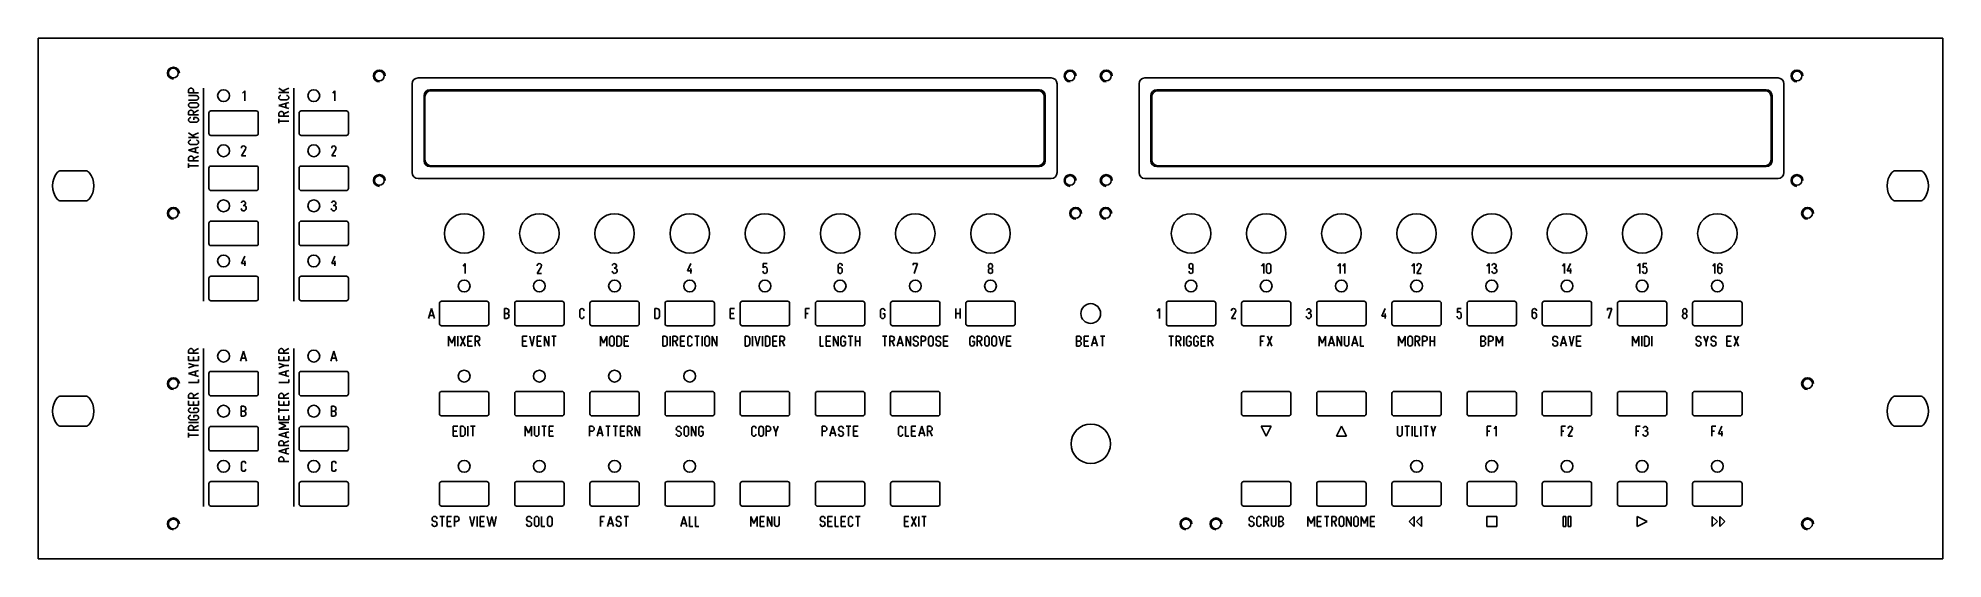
# Model space of a CAD drawing. Extents: x 0 to 483, y 0 to 132.
import ezdxf

# ---------------------------------------------------------------- set-up
doc = ezdxf.new("R2010")
doc.units = 0
doc.layers.add('Gravur', color=7, linetype='CONTINUOUS')
doc.layers.add('Kontur', color=7, linetype='CONTINUOUS')

msp = doc.modelspace()

# ---------------------------------------------------------------- linework, layer by layer
at = {"layer": 'Gravur', "color": 255, "linetype": 'CONTINUOUS'}
for p, q in [((38.127, 118.842), (38.12, 118.748)), ((38.12, 118.748), (38.12, 118.181)), ((38.12, 118.181), (40.64, 118.181)), ((40.073, 117.488), (38.12, 117.488)), ((38.12, 116.354), (40.073, 116.354)), ((38.148, 118.934), (38.127, 118.842)), ((38.182, 119.021), (38.148, 118.934)), ((38.229, 119.103), (38.182, 119.021)), ((38.288, 119.177), (38.229, 119.103)), ((38.357, 119.241), (38.288, 119.177)), ((38.435, 119.294), (38.357, 119.241)), ((38.52, 119.334), (38.435, 119.294)), ((38.61, 119.362), (38.52, 119.334)), ((38.703, 119.376), (38.61, 119.362)), ((38.797, 119.376), (38.703, 119.376)), ((38.89, 119.362), (38.797, 119.376)), ((38.98, 119.334), (38.89, 119.362)), ((39.065, 119.294), (38.98, 119.334)), ((39.143, 119.241), (39.065, 119.294)), ((39.212, 119.177), (39.143, 119.241)), ((39.271, 119.103), (39.212, 119.177)), ((39.318, 119.021), (39.271, 119.103)), ((39.352, 118.934), (39.318, 119.021)), ((39.373, 118.842), (39.352, 118.934)), ((39.38, 118.748), (39.373, 118.842)), ((39.38, 118.181), (39.38, 118.748)), ((40.158, 117.482), (40.073, 117.488)), ((40.073, 116.354), (40.158, 116.36)), ((40.24, 117.463), (40.158, 117.482)), ((40.158, 116.36), (40.24, 116.379)), ((40.319, 117.432), (40.24, 117.463)), ((40.24, 116.379), (40.319, 116.41)), ((40.392, 117.389), (40.319, 117.432)), ((40.319, 116.41), (40.392, 116.453)), ((40.459, 117.337), (40.392, 117.389)), ((40.392, 116.453), (40.459, 116.505)), ((40.516, 117.275), (40.459, 117.337)), ((40.459, 116.505), (40.516, 116.567)), ((40.564, 117.205), (40.516, 117.275)), ((40.516, 116.567), (40.564, 116.638)), ((40.601, 117.128), (40.564, 117.205)), ((40.564, 116.638), (40.601, 116.714)), ((40.626, 117.047), (40.601, 117.128)), ((40.601, 116.714), (40.626, 116.795)), ((40.638, 116.963), (40.626, 117.047)), ((40.626, 116.795), (40.638, 116.879)), ((40.638, 116.879), (40.638, 116.963)), ((41.91, 119.379), (41.91, 65.405)), ((51.787, 118.091), (52.354, 118.721)), ((52.354, 118.721), (52.354, 116.201)), ((62.618, 118.242), (60.98, 119.376)), ((60.98, 118.242), (63.5, 118.242)), ((60.994, 117.103), (60.982, 117.023)), ((60.982, 117.023), (60.982, 116.941)), ((60.982, 116.941), (60.994, 116.861)), ((61.018, 117.181), (60.994, 117.103)), ((60.994, 116.861), (61.018, 116.783)), ((61.053, 117.255), (61.018, 117.181)), ((61.018, 116.783), (61.053, 116.709)), ((61.099, 117.322), (61.053, 117.255)), ((61.053, 116.709), (61.099, 116.642)), ((61.155, 117.382), (61.099, 117.322)), ((61.099, 116.642), (61.155, 116.582)), ((61.218, 117.433), (61.155, 117.382)), ((61.155, 116.582), (61.218, 116.531)), ((61.289, 117.474), (61.218, 117.433)), ((61.218, 116.531), (61.289, 116.49)), ((61.365, 117.504), (61.289, 117.474)), ((61.289, 116.49), (61.365, 116.46)), ((61.445, 117.522), (61.365, 117.504)), ((61.365, 116.46), (61.445, 116.442)), ((61.526, 117.528), (61.445, 117.522)), ((61.445, 116.442), (61.526, 116.436)), ((61.526, 116.436), (62.954, 116.436)), ((61.988, 118.683), (63.5, 119.376)), ((63.5, 118.242), (62.618, 118.242)), ((63.035, 117.522), (62.954, 117.528)), ((62.954, 116.436), (63.035, 116.442)), ((63.115, 117.504), (63.035, 117.522)), ((63.035, 116.442), (63.115, 116.46)), ((63.191, 117.474), (63.115, 117.504)), ((63.115, 116.46), (63.191, 116.49)), ((63.262, 117.433), (63.191, 117.474)), ((63.191, 116.49), (63.262, 116.531)), ((63.325, 117.382), (63.262, 117.433)), ((63.262, 116.531), (63.325, 116.582)), ((63.381, 117.322), (63.325, 117.382)), ((63.325, 116.582), (63.381, 116.642)), ((63.427, 117.255), (63.381, 117.322)), ((63.381, 116.642), (63.427, 116.709)), ((63.462, 117.181), (63.427, 117.255)), ((63.427, 116.709), (63.462, 116.783)), ((63.486, 117.103), (63.462, 117.181)), ((63.462, 116.783), (63.486, 116.861)), ((63.498, 117.023), (63.486, 117.103)), ((63.486, 116.861), (63.498, 116.941)), ((63.498, 116.941), (63.498, 117.023)), ((64.77, 119.379), (64.77, 65.405)), ((74.647, 118.091), (75.214, 118.721)), ((75.214, 118.721), (75.214, 116.201)), ((38.12, 113.162), (38.127, 113.256)), ((38.12, 112.595), (38.12, 113.162)), ((40.64, 112.595), (38.12, 112.595)), ((38.134, 115.199), (38.122, 115.115)), ((38.122, 115.115), (38.122, 115.031)), ((38.122, 115.031), (38.134, 114.947)), ((38.134, 111.461), (38.122, 111.377)), ((38.122, 111.377), (38.122, 111.293)), ((38.122, 111.293), (38.134, 111.209)), ((38.127, 113.256), (38.148, 113.348)), ((38.159, 115.28), (38.134, 115.199)), ((38.134, 114.947), (38.159, 114.866)), ((38.159, 111.542), (38.134, 111.461)), ((38.134, 111.209), (38.159, 111.128)), ((38.148, 113.348), (38.182, 113.435)), ((38.196, 115.357), (38.159, 115.28)), ((38.159, 114.866), (38.196, 114.79)), ((38.196, 111.619), (38.159, 111.542)), ((38.159, 111.128), (38.196, 111.052)), ((38.182, 113.435), (38.229, 113.517)), ((38.244, 115.427), (38.196, 115.357)), ((38.196, 114.79), (38.244, 114.719)), ((38.244, 111.689), (38.196, 111.619)), ((38.196, 111.052), (38.244, 110.981)), ((38.229, 113.517), (38.288, 113.591)), ((38.301, 115.489), (38.244, 115.427)), ((38.244, 114.719), (38.301, 114.657)), ((38.301, 111.751), (38.244, 111.689)), ((38.288, 113.591), (38.357, 113.655)), ((38.368, 115.541), (38.301, 115.489)), ((38.301, 114.657), (38.368, 114.605)), ((38.368, 111.803), (38.301, 111.751)), ((38.357, 113.655), (38.435, 113.708)), ((38.441, 115.584), (38.368, 115.541)), ((38.368, 114.605), (38.441, 114.562)), ((38.441, 111.846), (38.368, 111.803)), ((38.435, 113.708), (38.52, 113.748)), ((38.52, 115.615), (38.441, 115.584)), ((38.441, 114.562), (38.52, 114.531)), ((38.52, 111.877), (38.441, 111.846)), ((38.602, 115.634), (38.52, 115.615)), ((38.52, 114.531), (38.602, 114.512)), ((38.52, 113.748), (38.61, 113.776)), ((38.602, 111.896), (38.52, 111.877)), ((38.687, 115.64), (38.602, 115.634)), ((38.602, 114.512), (38.687, 114.506)), ((38.687, 111.902), (38.602, 111.896)), ((38.61, 113.776), (38.703, 113.79)), ((40.073, 115.64), (38.687, 115.64)), ((38.687, 114.506), (40.073, 114.506)), ((38.703, 113.79), (38.797, 113.79)), ((38.797, 113.79), (38.89, 113.776)), ((38.89, 113.776), (38.98, 113.748)), ((38.98, 113.748), (39.065, 113.708)), ((39.065, 113.708), (39.143, 113.655)), ((39.143, 113.655), (39.212, 113.591)), ((39.212, 113.591), (39.271, 113.517)), ((39.271, 113.517), (39.318, 113.435)), ((39.318, 113.435), (39.352, 113.348)), ((39.352, 113.348), (39.373, 113.256)), ((39.373, 113.256), (39.38, 113.162)), ((39.38, 113.162), (40.64, 113.792)), ((39.38, 113.162), (39.38, 112.595)), ((39.38, 112.595), (39.38, 113.162)), ((40.073, 111.902), (39.443, 111.902)), ((39.443, 111.902), (39.443, 111.335)), ((40.158, 115.634), (40.073, 115.64)), ((40.073, 114.506), (40.158, 114.512)), ((40.158, 111.896), (40.073, 111.902)), ((40.24, 115.615), (40.158, 115.634)), ((40.158, 114.512), (40.24, 114.531)), ((40.24, 111.877), (40.158, 111.896)), ((40.319, 115.584), (40.24, 115.615)), ((40.24, 114.531), (40.319, 114.562)), ((40.319, 111.846), (40.24, 111.877)), ((40.392, 115.541), (40.319, 115.584)), ((40.319, 114.562), (40.392, 114.605)), ((40.392, 111.803), (40.319, 111.846)), ((40.459, 115.489), (40.392, 115.541)), ((40.392, 114.605), (40.459, 114.657)), ((40.459, 111.751), (40.392, 111.803)), ((40.516, 115.427), (40.459, 115.489)), ((40.459, 114.657), (40.516, 114.719)), ((40.516, 111.689), (40.459, 111.751)), ((40.564, 115.357), (40.516, 115.427)), ((40.516, 114.719), (40.564, 114.79)), ((40.564, 111.619), (40.516, 111.689)), ((40.516, 110.981), (40.564, 111.052)), ((40.601, 115.28), (40.564, 115.357)), ((40.564, 114.79), (40.601, 114.866)), ((40.601, 111.542), (40.564, 111.619)), ((40.564, 111.052), (40.601, 111.128)), ((40.626, 115.199), (40.601, 115.28)), ((40.601, 114.866), (40.626, 114.947)), ((40.626, 111.461), (40.601, 111.542)), ((40.601, 111.128), (40.626, 111.209)), ((40.638, 115.115), (40.626, 115.199)), ((40.626, 114.947), (40.638, 115.031)), ((40.638, 111.377), (40.626, 111.461)), ((40.626, 111.209), (40.638, 111.293)), ((40.638, 115.031), (40.638, 115.115)), ((40.638, 111.293), (40.638, 111.377)), ((60.98, 114.966), (63.5, 115.722)), ((63.5, 114.21), (60.98, 114.966)), ((60.98, 112.866), (60.987, 112.96)), ((60.98, 112.299), (60.98, 112.866)), ((63.5, 112.299), (60.98, 112.299)), ((60.98, 110.472), (60.98, 111.606)), ((60.98, 111.606), (60.98, 111.039)), ((60.98, 111.039), (63.5, 111.039)), ((60.987, 112.96), (61.008, 113.052)), ((61.008, 113.052), (61.042, 113.139)), ((61.042, 113.139), (61.089, 113.221)), ((61.089, 113.221), (61.148, 113.295)), ((61.148, 113.295), (61.217, 113.359)), ((61.217, 113.359), (61.295, 113.412)), ((61.295, 113.412), (61.38, 113.452)), ((61.38, 113.452), (61.47, 113.48)), ((61.47, 113.48), (61.563, 113.494)), ((61.563, 113.494), (61.657, 113.494)), ((61.657, 113.494), (61.75, 113.48)), ((61.75, 113.48), (61.84, 113.452)), ((61.84, 113.452), (61.925, 113.412)), ((61.925, 113.412), (62.003, 113.359)), ((62.003, 113.359), (62.072, 113.295)), ((62.072, 113.295), (62.131, 113.221)), ((62.131, 113.221), (62.178, 113.139)), ((62.178, 113.139), (62.212, 113.052)), ((62.212, 113.052), (62.233, 112.96)), ((62.233, 112.96), (62.24, 112.866)), ((62.24, 112.866), (63.5, 113.496)), ((62.24, 112.866), (62.24, 112.299)), ((62.24, 112.299), (62.24, 112.866)), ((62.744, 114.462), (62.744, 115.47)), ((39.758, 106.904), (38.12, 108.038)), ((38.12, 106.904), (40.64, 106.904)), ((38.244, 110.981), (38.301, 110.919)), ((38.301, 110.919), (38.368, 110.867)), ((38.368, 110.867), (38.441, 110.824)), ((38.441, 110.824), (38.52, 110.793)), ((38.585, 106.184), (38.505, 106.166)), ((38.52, 110.793), (38.602, 110.774)), ((38.666, 106.19), (38.585, 106.184)), ((38.602, 110.774), (38.687, 110.768)), ((38.687, 110.768), (40.073, 110.768)), ((39.128, 107.345), (40.64, 108.038)), ((40.64, 106.904), (39.758, 106.904)), ((40.073, 110.768), (40.158, 110.774)), ((40.175, 106.184), (40.094, 106.19)), ((40.158, 110.774), (40.24, 110.793)), ((40.255, 106.166), (40.175, 106.184)), ((40.24, 110.793), (40.319, 110.824)), ((40.319, 110.824), (40.392, 110.867)), ((40.392, 110.867), (40.459, 110.919)), ((40.459, 110.919), (40.516, 110.981)), ((38.12, 103.628), (40.64, 104.384)), ((40.64, 102.872), (38.12, 103.628)), ((38.12, 101.528), (38.127, 101.622)), ((38.12, 100.961), (38.12, 101.528)), ((38.134, 105.765), (38.122, 105.685)), ((38.122, 105.685), (38.122, 105.603)), ((38.122, 105.603), (38.134, 105.523)), ((38.127, 101.622), (38.148, 101.714)), ((38.158, 105.843), (38.134, 105.765)), ((38.134, 105.523), (38.158, 105.445)), ((38.148, 101.714), (38.182, 101.801)), ((38.193, 105.917), (38.158, 105.843)), ((38.158, 105.445), (38.193, 105.371)), ((38.182, 101.801), (38.229, 101.883)), ((38.239, 105.984), (38.193, 105.917)), ((38.193, 105.371), (38.239, 105.304)), ((38.229, 101.883), (38.288, 101.957)), ((38.295, 106.044), (38.239, 105.984)), ((38.239, 105.304), (38.295, 105.244)), ((38.288, 101.957), (38.357, 102.021)), ((38.358, 106.095), (38.295, 106.044)), ((38.295, 105.244), (38.358, 105.193)), ((38.357, 102.021), (38.435, 102.074)), ((38.429, 106.136), (38.358, 106.095)), ((38.358, 105.193), (38.429, 105.152)), ((38.505, 106.166), (38.429, 106.136)), ((38.429, 105.152), (38.505, 105.122)), ((38.435, 102.074), (38.52, 102.114)), ((38.505, 105.122), (38.585, 105.104)), ((38.52, 102.114), (38.61, 102.142)), ((38.585, 105.104), (38.666, 105.098)), ((38.61, 102.142), (38.703, 102.156)), ((38.666, 105.098), (40.094, 105.098)), ((38.703, 102.156), (38.797, 102.156)), ((38.797, 102.156), (38.89, 102.142)), ((38.89, 102.142), (38.98, 102.114)), ((38.98, 102.114), (39.065, 102.074)), ((39.065, 102.074), (39.143, 102.021)), ((39.143, 102.021), (39.212, 101.957)), ((39.212, 101.957), (39.271, 101.883)), ((39.271, 101.883), (39.318, 101.801)), ((39.318, 101.801), (39.352, 101.714)), ((39.352, 101.714), (39.373, 101.622)), ((39.373, 101.622), (39.38, 101.528)), ((39.38, 101.528), (40.64, 102.158)), ((39.38, 101.528), (39.38, 100.961)), ((39.38, 100.961), (39.38, 101.528)), ((39.884, 103.124), (39.884, 104.132)), ((40.094, 105.098), (40.175, 105.104)), ((40.175, 105.104), (40.255, 105.122)), ((40.331, 106.136), (40.255, 106.166)), ((40.255, 105.122), (40.331, 105.152)), ((40.402, 106.095), (40.331, 106.136)), ((40.331, 105.152), (40.402, 105.193)), ((40.465, 106.044), (40.402, 106.095)), ((40.402, 105.193), (40.465, 105.244)), ((40.521, 105.984), (40.465, 106.044)), ((40.465, 105.244), (40.521, 105.304)), ((40.567, 105.917), (40.521, 105.984)), ((40.521, 105.304), (40.567, 105.371)), ((40.602, 105.843), (40.567, 105.917)), ((40.567, 105.371), (40.602, 105.445)), ((40.626, 105.765), (40.602, 105.843)), ((40.602, 105.445), (40.626, 105.523)), ((40.638, 105.685), (40.626, 105.765)), ((40.626, 105.523), (40.638, 105.603)), ((40.638, 105.603), (40.638, 105.685)), ((52.539, 103.932), (51.531, 102.231)), ((51.531, 102.231), (52.602, 102.231)), ((75.399, 103.932), (74.391, 102.231)), ((74.391, 102.231), (75.462, 102.231)), ((40.64, 100.961), (38.12, 100.961)), ((38.12, 99.134), (38.12, 100.268)), ((38.12, 100.268), (38.12, 99.701)), ((38.12, 99.701), (40.64, 99.701)), ((52.354, 76.811), (51.535, 74.921)), ((51.535, 74.921), (52.606, 74.921)), ((52.354, 75.551), (52.354, 74.291)), ((75.214, 76.811), (74.395, 74.921)), ((74.395, 74.921), (75.466, 74.921)), ((75.214, 75.551), (75.214, 74.291)), ((107.667, 74.276), (108.234, 74.906)), ((108.234, 74.906), (108.234, 72.386)), ((127.469, 74.087), (126.461, 72.386)), ((165.384, 74.906), (164.565, 73.016)), ((164.565, 73.016), (165.636, 73.016)), ((165.384, 73.646), (165.384, 72.386)), ((184.685, 74.906), (183.74, 74.906)), ((183.74, 74.906), (183.74, 73.835)), ((184.685, 73.52), (184.685, 72.89)), ((202.665, 74.402), (202.665, 72.89)), ((203.736, 72.89), (203.736, 73.394)), ((221.715, 74.465), (221.715, 74.906)), ((221.715, 74.906), (222.786, 74.906)), ((222.786, 74.906), (221.967, 72.386)), ((240.754, 73.121), (240.754, 72.932)), ((240.796, 74.402), (240.796, 74.15)), ((241.804, 74.15), (241.804, 74.402)), ((241.846, 72.932), (241.846, 73.121)), ((291.596, 74.402), (291.596, 74.024)), ((292.604, 72.89), (292.604, 74.402)), ((309.943, 74.276), (310.51, 74.906)), ((310.51, 74.906), (310.51, 72.386)), ((311.224, 74.339), (311.224, 72.953)), ((312.358, 72.953), (312.358, 74.339)), ((329.287, 74.276), (329.854, 74.906)), ((329.854, 74.906), (329.854, 72.386)), ((330.547, 74.276), (331.114, 74.906)), ((331.114, 74.906), (331.114, 72.386)), ((348.081, 74.276), (348.648, 74.906)), ((348.648, 74.906), (348.648, 72.386)), ((350.349, 74.087), (349.341, 72.386)), ((367.034, 74.276), (367.601, 74.906)), ((367.601, 74.906), (367.601, 72.386)), ((386.185, 74.276), (386.752, 74.906)), ((386.752, 74.906), (386.752, 72.386)), ((388.264, 74.906), (387.445, 73.016)), ((387.445, 73.016), (388.516, 73.016)), ((388.264, 73.646), (388.264, 72.386)), ((405.234, 74.276), (405.801, 74.906)), ((405.801, 74.906), (405.801, 72.386)), ((407.565, 74.906), (406.62, 74.906)), ((406.62, 74.906), (406.62, 73.835)), ((407.565, 73.52), (407.565, 72.89)), ((424.285, 74.276), (424.852, 74.906)), ((424.852, 74.906), (424.852, 72.386)), ((425.545, 74.402), (425.545, 72.89)), ((426.616, 72.89), (426.616, 73.394)), ((126.461, 72.386), (127.532, 72.386)), ((349.341, 72.386), (350.412, 72.386)), ((38.229, 53.061), (38.288, 53.135)), ((38.288, 53.135), (38.357, 53.199)), ((38.357, 53.199), (38.435, 53.252)), ((38.435, 53.252), (38.52, 53.292)), ((38.52, 53.292), (38.61, 53.32)), ((38.61, 53.32), (38.703, 53.334)), ((38.703, 53.334), (38.797, 53.334)), ((38.797, 53.334), (38.89, 53.32)), ((38.89, 53.32), (38.98, 53.292)), ((38.98, 53.292), (39.065, 53.252)), ((39.065, 53.252), (39.143, 53.199)), ((39.143, 53.199), (39.212, 53.135)), ((39.212, 53.135), (39.271, 53.061)), ((39.38, 52.706), (40.64, 53.336)), ((41.91, 53.339), (41.91, 13.335)), ((61.089, 53.061), (61.148, 53.135)), ((61.148, 53.135), (61.217, 53.199)), ((61.217, 53.199), (61.295, 53.252)), ((61.295, 53.252), (61.38, 53.292)), ((61.38, 53.292), (61.47, 53.32)), ((61.47, 53.32), (61.563, 53.334)), ((61.563, 53.334), (61.657, 53.334)), ((61.657, 53.334), (61.75, 53.32)), ((61.75, 53.32), (61.84, 53.292)), ((61.84, 53.292), (61.925, 53.252)), ((61.925, 53.252), (62.003, 53.199)), ((62.003, 53.199), (62.072, 53.135)), ((62.072, 53.135), (62.131, 53.061)), ((62.24, 52.706), (63.5, 53.336)), ((64.77, 53.339), (64.77, 13.335)), ((103.981, 53.971), (103.981, 56.491)), ((103.981, 56.491), (104.8, 54.727)), ((104.8, 54.727), (105.619, 56.491)), ((105.619, 56.491), (105.619, 53.971)), ((106.333, 56.491), (106.333, 53.971)), ((107.047, 56.491), (108.181, 53.971)), ((107.047, 53.971), (108.181, 56.491)), ((110.029, 56.491), (108.895, 56.491)), ((108.895, 56.491), (108.895, 53.971)), ((108.895, 55.231), (109.84, 55.231)), ((108.895, 53.971), (110.029, 53.971)), ((110.722, 53.971), (110.722, 56.491)), ((110.722, 56.491), (111.289, 56.491)), ((111.289, 55.231), (110.722, 55.231)), ((110.722, 55.231), (111.289, 55.231)), ((111.289, 55.231), (111.919, 53.971)), ((123.871, 56.491), (122.737, 56.491)), ((122.737, 56.491), (122.737, 53.971)), ((122.737, 55.231), (123.682, 55.231)), ((122.737, 53.971), (123.871, 53.971)), ((124.585, 56.491), (125.152, 53.971)), ((125.152, 53.971), (125.719, 56.491)), ((127.567, 56.491), (126.433, 56.491)), ((126.433, 56.491), (126.433, 53.971)), ((126.433, 55.231), (127.378, 55.231)), ((126.433, 53.971), (127.567, 53.971)), ((128.281, 53.971), (128.281, 56.491)), ((128.281, 56.491), (129.415, 53.971)), ((129.415, 53.971), (129.415, 56.491)), ((130.129, 56.491), (131.263, 56.491)), ((131.263, 56.491), (130.696, 56.491)), ((130.696, 56.491), (130.696, 53.971)), ((142.459, 53.971), (142.459, 56.491)), ((142.459, 56.491), (143.278, 54.727)), ((143.278, 54.727), (144.097, 56.491)), ((144.097, 56.491), (144.097, 53.971)), ((144.811, 55.924), (144.811, 54.538)), ((145.945, 54.538), (145.945, 55.924)), ((146.659, 53.971), (146.659, 56.491)), ((146.659, 56.491), (147.163, 56.491)), ((147.163, 53.971), (146.659, 53.971)), ((147.793, 55.861), (147.793, 54.601)), ((149.641, 56.491), (148.507, 56.491)), ((148.507, 56.491), (148.507, 53.971)), ((148.507, 55.231), (149.452, 55.231)), ((148.507, 53.971), (149.641, 53.971)), ((158.275, 53.971), (158.275, 56.491)), ((158.275, 56.491), (158.779, 56.491)), ((158.779, 53.971), (158.275, 53.971)), ((159.409, 55.861), (159.409, 54.601)), ((160.123, 56.491), (160.123, 53.971)), ((160.816, 53.971), (160.816, 56.491)), ((160.816, 56.491), (161.383, 56.491)), ((161.383, 55.231), (160.816, 55.231)), ((160.816, 55.231), (161.383, 55.231)), ((161.383, 55.231), (162.013, 53.971)), ((163.861, 56.491), (162.727, 56.491)), ((162.727, 56.491), (162.727, 53.971)), ((162.727, 55.231), (163.672, 55.231)), ((162.727, 53.971), (163.861, 53.971)), ((164.575, 55.945), (164.575, 54.517)), ((166.381, 56.491), (167.515, 56.491)), ((167.515, 56.491), (166.948, 56.491)), ((166.948, 56.491), (166.948, 53.971)), ((168.229, 56.491), (168.229, 53.971)), ((168.943, 55.924), (168.943, 54.538)), ((170.077, 54.538), (170.077, 55.924)), ((170.791, 53.971), (170.791, 56.491)), ((170.791, 56.491), (171.925, 53.971)), ((171.925, 53.971), (171.925, 56.491)), ((179.152, 53.971), (179.152, 56.491)), ((179.152, 56.491), (179.656, 56.491)), ((179.656, 53.971), (179.152, 53.971)), ((180.286, 55.861), (180.286, 54.601)), ((181, 56.491), (181, 53.971)), ((181.714, 56.491), (182.281, 53.971)), ((182.281, 53.971), (182.848, 56.491)), ((183.562, 56.491), (183.562, 53.971)), ((184.276, 53.971), (184.276, 56.491)), ((184.276, 56.491), (184.78, 56.491)), ((184.78, 53.971), (184.276, 53.971)), ((185.41, 55.861), (185.41, 54.601)), ((187.258, 56.491), (186.124, 56.491)), ((186.124, 56.491), (186.124, 53.971)), ((186.124, 55.231), (187.069, 55.231)), ((186.124, 53.971), (187.258, 53.971)), ((187.951, 53.971), (187.951, 56.491)), ((187.951, 56.491), (188.518, 56.491)), ((188.518, 55.231), (187.951, 55.231)), ((187.951, 55.231), (188.518, 55.231)), ((188.518, 55.231), (189.148, 53.971)), ((198.171, 56.491), (198.171, 53.971)), ((198.171, 53.971), (198.99, 53.971)), ((200.838, 56.491), (199.704, 56.491)), ((199.704, 56.491), (199.704, 53.971)), ((199.704, 55.231), (200.649, 55.231)), ((199.704, 53.971), (200.838, 53.971)), ((201.552, 53.971), (201.552, 56.491)), ((201.552, 56.491), (202.686, 53.971)), ((202.686, 53.971), (202.686, 56.491)), ((203.4, 55.924), (203.4, 54.538)), ((204.534, 55.168), (203.967, 55.168)), ((204.534, 54.538), (204.534, 55.168)), ((205.248, 56.491), (206.382, 56.491)), ((206.382, 56.491), (205.815, 56.491)), ((205.815, 56.491), (205.815, 53.971)), ((207.096, 56.491), (207.096, 53.971)), ((207.096, 55.231), (208.23, 55.231)), ((208.23, 53.971), (208.23, 56.491)), ((213.934, 56.491), (215.068, 56.491)), ((215.068, 56.491), (214.501, 56.491)), ((214.501, 56.491), (214.501, 53.971)), ((215.761, 53.971), (215.761, 56.491)), ((215.761, 56.491), (216.328, 56.491)), ((216.328, 55.231), (215.761, 55.231)), ((215.761, 55.231), (216.328, 55.231)), ((216.328, 55.231), (216.958, 53.971)), ((217.672, 53.971), (218.428, 56.491)), ((217.924, 54.727), (218.932, 54.727)), ((218.428, 56.491), (219.184, 53.971)), ((219.898, 53.971), (219.898, 56.491)), ((219.898, 56.491), (221.032, 53.971)), ((221.032, 53.971), (221.032, 56.491)), ((224.266, 56.491), (223.699, 56.491)), ((223.699, 56.491), (223.699, 53.971)), ((223.699, 55.231), (224.266, 55.231)), ((225.61, 55.924), (225.61, 54.538)), ((226.744, 54.538), (226.744, 55.924)), ((230.566, 56.491), (229.432, 56.491)), ((229.432, 56.491), (229.432, 53.971)), ((229.432, 55.231), (230.377, 55.231)), ((229.432, 53.971), (230.566, 53.971)), ((236.092, 55.924), (236.092, 54.538)), ((237.226, 55.168), (236.659, 55.168)), ((237.226, 54.538), (237.226, 55.168)), ((237.919, 53.971), (237.919, 56.491)), ((237.919, 56.491), (238.486, 56.491)), ((238.486, 55.231), (237.919, 55.231)), ((237.919, 55.231), (238.486, 55.231)), ((238.486, 55.231), (239.116, 53.971)), ((239.83, 55.924), (239.83, 54.538)), ((240.964, 54.538), (240.964, 55.924)), ((241.678, 55.924), (241.678, 54.538)), ((242.812, 54.538), (242.812, 55.924)), ((243.526, 56.491), (244.093, 53.971)), ((244.093, 53.971), (244.66, 56.491)), ((246.508, 56.491), (245.374, 56.491)), ((245.374, 56.491), (245.374, 53.971)), ((245.374, 55.231), (246.319, 55.231)), ((245.374, 53.971), (246.508, 53.971)), ((263.13, 56.491), (263.13, 53.971)), ((263.655, 56.491), (263.13, 56.491)), ((263.697, 55.252), (263.13, 55.252)), ((263.13, 55.252), (263.697, 55.252)), ((263.13, 53.971), (263.697, 53.971)), ((266.196, 56.491), (265.062, 56.491)), ((265.062, 56.491), (265.062, 53.971)), ((265.062, 55.231), (266.007, 55.231)), ((265.062, 53.971), (266.196, 53.971)), ((266.91, 53.971), (267.666, 56.491)), ((267.162, 54.727), (268.17, 54.727)), ((267.666, 56.491), (268.422, 53.971)), ((269.136, 56.491), (270.27, 56.491)), ((270.27, 56.491), (269.703, 56.491)), ((269.703, 56.491), (269.703, 53.971)), ((286.514, 56.491), (287.648, 56.491)), ((287.648, 56.491), (287.081, 56.491)), ((287.081, 56.491), (287.081, 53.971)), ((288.341, 53.971), (288.341, 56.491)), ((288.341, 56.491), (288.908, 56.491)), ((288.908, 55.231), (288.341, 55.231)), ((288.341, 55.231), (288.908, 55.231)), ((288.908, 55.231), (289.538, 53.971)), ((290.252, 56.491), (290.252, 53.971)), ((290.966, 55.924), (290.966, 54.538)), ((292.1, 55.168), (291.533, 55.168)), ((292.1, 54.538), (292.1, 55.168)), ((292.814, 55.924), (292.814, 54.538)), ((293.948, 55.168), (293.381, 55.168)), ((293.948, 54.538), (293.948, 55.168)), ((295.796, 56.491), (294.662, 56.491)), ((294.662, 56.491), (294.662, 53.971)), ((294.662, 55.231), (295.607, 55.231)), ((294.662, 53.971), (295.796, 53.971)), ((296.489, 53.971), (296.489, 56.491)), ((296.489, 56.491), (297.056, 56.491)), ((297.056, 55.231), (296.489, 55.231)), ((296.489, 55.231), (297.056, 55.231)), ((297.056, 55.231), (297.686, 53.971)), ((310.73, 56.491), (309.722, 56.491)), ((309.722, 56.491), (309.722, 53.971)), ((309.722, 53.971), (309.722, 55.231)), ((309.722, 55.231), (310.352, 55.231)), ((311.444, 56.491), (312.578, 53.971)), ((311.444, 53.971), (312.578, 56.491)), ((324.551, 53.971), (324.551, 56.491)), ((324.551, 56.491), (325.37, 54.727)), ((325.37, 54.727), (326.189, 56.491)), ((326.189, 56.491), (326.189, 53.971)), ((326.903, 53.971), (327.659, 56.491)), ((327.155, 54.727), (328.163, 54.727)), ((327.659, 56.491), (328.415, 53.971)), ((329.129, 53.971), (329.129, 56.491)), ((329.129, 56.491), (330.263, 53.971)), ((330.263, 53.971), (330.263, 56.491)), ((330.977, 56.491), (330.977, 54.538)), ((332.111, 54.538), (332.111, 56.491)), ((332.825, 53.971), (333.581, 56.491)), ((333.077, 54.727), (334.085, 54.727)), ((333.581, 56.491), (334.337, 53.971)), ((335.03, 56.491), (335.03, 53.971)), ((335.03, 53.971), (335.849, 53.971)), ((344.693, 53.971), (344.693, 56.491)), ((344.693, 56.491), (345.512, 54.727)), ((345.512, 54.727), (346.331, 56.491)), ((346.331, 56.491), (346.331, 53.971)), ((347.045, 55.924), (347.045, 54.538)), ((348.179, 54.538), (348.179, 55.924)), ((348.872, 53.971), (348.872, 56.491)), ((348.872, 56.491), (349.439, 56.491)), ((349.439, 55.231), (348.872, 55.231)), ((348.872, 55.231), (349.439, 55.231)), ((349.439, 55.231), (350.069, 53.971)), ((351.329, 56.491), (350.762, 56.491)), ((350.762, 56.491), (350.762, 53.971)), ((350.762, 55.231), (351.329, 55.231)), ((352.673, 56.491), (352.673, 53.971)), ((352.673, 55.231), (353.807, 55.231)), ((353.807, 53.971), (353.807, 56.491)), ((365.57, 56.491), (365.57, 53.971)), ((366.095, 56.491), (365.57, 56.491)), ((366.137, 55.252), (365.57, 55.252)), ((365.57, 55.252), (366.137, 55.252)), ((365.57, 53.971), (366.137, 53.971)), ((368.048, 56.491), (367.481, 56.491)), ((367.481, 56.491), (367.481, 53.971)), ((367.481, 55.231), (368.048, 55.231)), ((369.392, 53.971), (369.392, 56.491)), ((369.392, 56.491), (370.211, 54.727)), ((370.211, 54.727), (371.03, 56.491)), ((371.03, 56.491), (371.03, 53.971)), ((385.733, 53.971), (386.489, 56.491)), ((385.985, 54.727), (386.993, 54.727)), ((386.489, 56.491), (387.245, 53.971)), ((387.959, 56.491), (388.526, 53.971)), ((388.526, 53.971), (389.093, 56.491)), ((390.941, 56.491), (389.807, 56.491)), ((389.807, 56.491), (389.807, 53.971)), ((389.807, 55.231), (390.752, 55.231)), ((389.807, 53.971), (390.941, 53.971)), ((403.943, 53.971), (403.943, 56.491)), ((403.943, 56.491), (404.762, 54.727)), ((404.762, 54.727), (405.581, 56.491)), ((405.581, 56.491), (405.581, 53.971)), ((406.295, 56.491), (406.295, 53.971)), ((407.009, 53.971), (407.009, 56.491)), ((407.009, 56.491), (407.513, 56.491)), ((407.513, 53.971), (407.009, 53.971)), ((408.143, 55.861), (408.143, 54.601)), ((408.857, 56.491), (408.857, 53.971)), ((422.027, 56.491), (422.594, 54.916)), ((422.594, 54.916), (423.161, 56.491)), ((422.594, 54.916), (422.594, 53.971)), ((422.594, 53.971), (422.594, 54.916)), ((428.999, 56.491), (427.865, 56.491)), ((427.865, 56.491), (427.865, 53.971)), ((427.865, 55.231), (428.81, 55.231)), ((427.865, 53.971), (428.999, 53.971)), ((429.713, 56.491), (430.847, 53.971)), ((429.713, 53.971), (430.847, 56.491)), ((38.12, 52.706), (38.127, 52.8)), ((38.12, 52.139), (38.12, 52.706)), ((40.64, 52.139), (38.12, 52.139)), ((38.12, 51.446), (38.12, 50.312)), ((38.12, 50.312), (40.64, 50.312)), ((39.695, 49.031), (38.12, 49.598)), ((38.12, 48.464), (39.695, 49.031)), ((38.127, 52.8), (38.148, 52.892)), ((38.148, 52.892), (38.182, 52.979)), ((38.182, 52.979), (38.229, 53.061)), ((39.271, 53.061), (39.318, 52.979)), ((39.318, 52.979), (39.352, 52.892)), ((39.352, 52.892), (39.373, 52.8)), ((39.373, 52.8), (39.38, 52.706)), ((39.38, 52.706), (39.38, 52.139)), ((39.38, 52.139), (39.38, 52.706)), ((39.38, 50.312), (39.38, 51.257)), ((39.695, 49.031), (40.64, 49.031)), ((40.64, 49.031), (39.695, 49.031)), ((40.64, 50.312), (40.64, 51.446)), ((51.314, 50.161), (52.07, 52.681)), ((51.566, 50.917), (52.574, 50.917)), ((52.07, 52.681), (52.826, 50.161)), ((60.98, 52.706), (60.987, 52.8)), ((60.98, 52.139), (60.98, 52.706)), ((63.5, 52.139), (60.98, 52.139)), ((60.98, 51.446), (60.98, 50.312)), ((60.98, 50.312), (63.5, 50.312)), ((62.555, 49.031), (60.98, 49.598)), ((60.98, 48.464), (62.555, 49.031)), ((60.987, 52.8), (61.008, 52.892)), ((61.008, 52.892), (61.042, 52.979)), ((61.042, 52.979), (61.089, 53.061)), ((62.131, 53.061), (62.178, 52.979)), ((62.178, 52.979), (62.212, 52.892)), ((62.212, 52.892), (62.233, 52.8)), ((62.233, 52.8), (62.24, 52.706)), ((62.24, 52.706), (62.24, 52.139)), ((62.24, 52.139), (62.24, 52.706)), ((62.24, 50.312), (62.24, 51.257)), ((62.555, 49.031), (63.5, 49.031)), ((63.5, 49.031), (62.555, 49.031)), ((63.5, 50.312), (63.5, 51.446)), ((74.174, 50.161), (74.93, 52.681)), ((74.426, 50.917), (75.434, 50.917)), ((74.93, 52.681), (75.686, 50.161)), ((38.12, 46.994), (40.64, 47.75)), ((40.64, 46.238), (38.12, 46.994)), ((38.12, 44.705), (40.64, 44.705)), ((39.884, 46.49), (39.884, 47.498)), ((40.64, 44.705), (40.64, 45.524)), ((60.98, 46.994), (63.5, 47.75)), ((63.5, 46.238), (60.98, 46.994)), ((60.98, 44.705), (63.5, 44.705)), ((62.744, 46.49), (62.744, 47.498)), ((63.5, 44.705), (63.5, 45.524)), ((38.12, 41.366), (38.127, 41.46)), ((38.12, 40.799), (38.12, 41.366)), ((40.64, 40.799), (38.12, 40.799)), ((38.12, 40.106), (38.12, 38.972)), ((38.12, 38.972), (40.64, 38.972)), ((38.127, 41.46), (38.148, 41.552)), ((38.148, 41.552), (38.182, 41.639)), ((38.182, 41.639), (38.229, 41.721)), ((38.229, 41.721), (38.288, 41.795)), ((38.288, 41.795), (38.357, 41.859)), ((38.357, 41.859), (38.435, 41.912)), ((38.435, 41.912), (38.52, 41.952)), ((38.52, 41.952), (38.61, 41.98)), ((38.61, 41.98), (38.703, 41.994)), ((38.703, 41.994), (38.797, 41.994)), ((38.797, 41.994), (38.89, 41.98)), ((38.89, 41.98), (38.98, 41.952)), ((38.98, 41.952), (39.065, 41.912)), ((39.065, 41.912), (39.143, 41.859)), ((39.143, 41.859), (39.212, 41.795)), ((39.212, 41.795), (39.271, 41.721)), ((39.271, 41.721), (39.318, 41.639)), ((39.318, 41.639), (39.352, 41.552)), ((39.352, 41.552), (39.373, 41.46)), ((39.373, 41.46), (39.38, 41.366)), ((39.38, 41.366), (40.64, 41.996)), ((39.38, 41.366), (39.38, 40.799)), ((39.38, 40.799), (39.38, 41.366)), ((39.38, 38.972), (39.38, 39.917)), ((40.64, 38.972), (40.64, 40.106)), ((51.48, 38.711), (51.48, 36.191)), ((52.005, 38.711), (51.48, 38.711)), ((60.98, 41.366), (60.987, 41.46)), ((60.98, 40.799), (60.98, 41.366)), ((63.5, 40.799), (60.98, 40.799)), ((60.98, 40.106), (60.98, 38.972)), ((60.98, 38.972), (63.5, 38.972)), ((60.987, 41.46), (61.008, 41.552)), ((61.008, 41.552), (61.042, 41.639)), ((61.042, 41.639), (61.089, 41.721)), ((61.089, 41.721), (61.148, 41.795)), ((61.148, 41.795), (61.217, 41.859)), ((61.217, 41.859), (61.295, 41.912)), ((61.295, 41.912), (61.38, 41.952)), ((61.38, 41.952), (61.47, 41.98)), ((61.47, 41.98), (61.563, 41.994)), ((61.563, 41.994), (61.657, 41.994)), ((61.657, 41.994), (61.75, 41.98)), ((61.75, 41.98), (61.84, 41.952)), ((61.84, 41.952), (61.925, 41.912)), ((61.925, 41.912), (62.003, 41.859)), ((62.003, 41.859), (62.072, 41.795)), ((62.072, 41.795), (62.131, 41.721)), ((62.131, 41.721), (62.178, 41.639)), ((62.178, 41.639), (62.212, 41.552)), ((62.212, 41.552), (62.233, 41.46)), ((62.233, 41.46), (62.24, 41.366)), ((62.24, 41.366), (63.5, 41.996)), ((62.24, 41.366), (62.24, 40.799)), ((62.24, 40.799), (62.24, 41.366)), ((62.24, 38.972), (62.24, 39.917)), ((63.5, 38.972), (63.5, 40.106)), ((74.34, 38.711), (74.34, 36.191)), ((74.865, 38.711), (74.34, 38.711)), ((38.12, 34.562), (40.64, 34.562)), ((38.134, 37.817), (38.122, 37.733)), ((38.122, 37.733), (38.122, 37.649)), ((38.122, 37.649), (38.134, 37.565)), ((38.134, 35.969), (38.122, 35.885)), ((38.122, 35.885), (38.122, 35.801)), ((38.122, 35.801), (38.134, 35.717)), ((38.159, 37.898), (38.134, 37.817)), ((38.134, 37.565), (38.159, 37.484)), ((38.159, 36.05), (38.134, 35.969)), ((38.134, 35.717), (38.159, 35.636)), ((38.196, 37.975), (38.159, 37.898)), ((38.159, 37.484), (38.196, 37.408)), ((38.196, 36.127), (38.159, 36.05)), ((38.159, 35.636), (38.196, 35.56)), ((38.244, 38.045), (38.196, 37.975)), ((38.196, 37.408), (38.244, 37.337)), ((38.244, 36.197), (38.196, 36.127)), ((38.196, 35.56), (38.244, 35.489)), ((38.301, 38.107), (38.244, 38.045)), ((38.244, 37.337), (38.301, 37.275)), ((38.301, 36.259), (38.244, 36.197)), ((38.244, 35.489), (38.301, 35.427)), ((38.368, 38.159), (38.301, 38.107)), ((38.301, 37.275), (38.368, 37.223)), ((38.368, 36.311), (38.301, 36.259)), ((38.301, 35.427), (38.368, 35.375)), ((38.441, 38.202), (38.368, 38.159)), ((38.368, 37.223), (38.441, 37.18)), ((38.441, 36.354), (38.368, 36.311)), ((38.368, 35.375), (38.441, 35.332)), ((38.435, 33.764), (38.52, 33.804)), ((38.52, 38.233), (38.441, 38.202)), ((38.441, 37.18), (38.52, 37.149)), ((38.52, 36.385), (38.441, 36.354)), ((38.441, 35.332), (38.52, 35.301)), ((38.602, 38.252), (38.52, 38.233)), ((38.52, 37.149), (38.602, 37.13)), ((38.602, 36.404), (38.52, 36.385)), ((38.52, 35.301), (38.602, 35.282)), ((38.52, 33.804), (38.61, 33.832)), ((38.687, 38.258), (38.602, 38.252)), ((38.602, 37.13), (38.687, 37.124)), ((38.687, 36.41), (38.602, 36.404)), ((38.602, 35.282), (38.687, 35.276)), ((38.61, 33.832), (38.703, 33.846)), ((38.687, 37.124), (40.073, 37.124)), ((38.687, 35.276), (40.073, 35.276)), ((38.703, 33.846), (38.797, 33.846)), ((38.797, 33.846), (38.89, 33.832)), ((38.89, 33.832), (38.98, 33.804)), ((38.98, 33.804), (39.065, 33.764)), ((39.38, 33.218), (40.64, 33.848)), ((40.073, 38.258), (39.443, 38.258)), ((39.443, 38.258), (39.443, 37.691)), ((40.073, 36.41), (39.443, 36.41)), ((39.443, 36.41), (39.443, 35.843)), ((40.158, 38.252), (40.073, 38.258)), ((40.073, 37.124), (40.158, 37.13)), ((40.158, 36.404), (40.073, 36.41)), ((40.073, 35.276), (40.158, 35.282)), ((40.24, 38.233), (40.158, 38.252)), ((40.158, 37.13), (40.24, 37.149)), ((40.24, 36.385), (40.158, 36.404)), ((40.158, 35.282), (40.24, 35.301)), ((40.319, 38.202), (40.24, 38.233)), ((40.24, 37.149), (40.319, 37.18)), ((40.319, 36.354), (40.24, 36.385)), ((40.24, 35.301), (40.319, 35.332)), ((40.392, 38.159), (40.319, 38.202)), ((40.319, 37.18), (40.392, 37.223)), ((40.392, 36.311), (40.319, 36.354)), ((40.319, 35.332), (40.392, 35.375)), ((40.459, 38.107), (40.392, 38.159)), ((40.392, 37.223), (40.459, 37.275)), ((40.459, 36.259), (40.392, 36.311)), ((40.392, 35.375), (40.459, 35.427)), ((40.516, 38.045), (40.459, 38.107)), ((40.459, 37.275), (40.516, 37.337)), ((40.516, 36.197), (40.459, 36.259)), ((40.459, 35.427), (40.516, 35.489)), ((40.564, 37.975), (40.516, 38.045)), ((40.516, 37.337), (40.564, 37.408)), ((40.564, 36.127), (40.516, 36.197)), ((40.516, 35.489), (40.564, 35.56)), ((40.601, 37.898), (40.564, 37.975)), ((40.564, 37.408), (40.601, 37.484)), ((40.601, 36.05), (40.564, 36.127)), ((40.564, 35.56), (40.601, 35.636)), ((40.626, 37.817), (40.601, 37.898)), ((40.601, 37.484), (40.626, 37.565)), ((40.626, 35.969), (40.601, 36.05)), ((40.601, 35.636), (40.626, 35.717)), ((40.638, 37.733), (40.626, 37.817)), ((40.626, 37.565), (40.638, 37.649)), ((40.638, 35.885), (40.626, 35.969)), ((40.626, 35.717), (40.638, 35.801)), ((40.638, 37.649), (40.638, 37.733)), ((40.638, 35.801), (40.638, 35.885)), ((52.047, 37.472), (51.48, 37.472)), ((51.48, 37.472), (52.047, 37.472)), ((51.48, 36.191), (52.047, 36.191)), ((60.98, 37.124), (60.98, 38.258)), ((60.98, 38.258), (60.98, 37.691)), ((60.98, 37.691), (63.5, 37.691)), ((60.98, 36.41), (60.98, 35.276)), ((60.98, 35.276), (63.5, 35.276)), ((62.744, 33.743), (60.98, 34.562)), ((60.98, 34.562), (63.5, 34.562)), ((62.24, 35.276), (62.24, 36.221)), ((63.5, 35.276), (63.5, 36.41)), ((74.907, 37.472), (74.34, 37.472)), ((74.34, 37.472), (74.907, 37.472)), ((74.34, 36.191), (74.907, 36.191)), ((38.12, 33.218), (38.127, 33.312)), ((38.12, 32.651), (38.12, 33.218)), ((40.64, 32.651), (38.12, 32.651)), ((38.12, 30.824), (38.12, 31.958)), ((38.12, 31.958), (38.12, 31.391)), ((38.12, 31.391), (40.64, 31.391)), ((38.127, 33.312), (38.148, 33.404)), ((38.148, 33.404), (38.182, 33.491)), ((38.182, 33.491), (38.229, 33.573)), ((38.229, 33.573), (38.288, 33.647)), ((38.288, 33.647), (38.357, 33.711)), ((38.357, 33.711), (38.435, 33.764)), ((39.065, 33.764), (39.143, 33.711)), ((39.143, 33.711), (39.212, 33.647)), ((39.212, 33.647), (39.271, 33.573)), ((39.271, 33.573), (39.318, 33.491)), ((39.318, 33.491), (39.352, 33.404)), ((39.352, 33.404), (39.373, 33.312)), ((39.373, 33.312), (39.38, 33.218)), ((39.38, 33.218), (39.38, 32.651)), ((39.38, 32.651), (39.38, 33.218)), ((60.98, 32.924), (62.744, 33.743)), ((63.5, 32.924), (60.98, 32.924)), ((60.98, 31.454), (63.5, 32.21)), ((63.5, 30.698), (60.98, 31.454)), ((60.98, 29.354), (60.987, 29.448)), ((60.98, 28.787), (60.98, 29.354)), ((60.987, 29.448), (61.008, 29.54)), ((61.008, 29.54), (61.042, 29.627)), ((61.042, 29.627), (61.089, 29.709)), ((61.089, 29.709), (61.148, 29.783)), ((61.148, 29.783), (61.217, 29.847)), ((61.217, 29.847), (61.295, 29.9)), ((61.295, 29.9), (61.38, 29.94)), ((61.38, 29.94), (61.47, 29.968)), ((61.47, 29.968), (61.563, 29.982)), ((61.563, 29.982), (61.657, 29.982)), ((61.657, 29.982), (61.75, 29.968)), ((61.75, 29.968), (61.84, 29.94)), ((61.84, 29.94), (61.925, 29.9)), ((61.925, 29.9), (62.003, 29.847)), ((62.003, 29.847), (62.072, 29.783)), ((62.072, 29.783), (62.131, 29.709)), ((62.131, 29.709), (62.178, 29.627)), ((62.178, 29.627), (62.212, 29.54)), ((62.212, 29.54), (62.233, 29.448)), ((62.233, 29.448), (62.24, 29.354)), ((62.24, 29.354), (63.5, 29.984)), ((62.24, 29.354), (62.24, 28.787)), ((62.24, 28.787), (62.24, 29.354)), ((62.744, 30.95), (62.744, 31.958)), ((106.312, 33.631), (105.178, 33.631)), ((105.178, 33.631), (105.178, 31.111)), ((105.178, 32.371), (106.123, 32.371)), ((105.178, 31.111), (106.312, 31.111)), ((107.026, 31.111), (107.026, 33.631)), ((107.026, 33.631), (107.53, 33.631)), ((107.53, 31.111), (107.026, 31.111)), ((108.16, 33.001), (108.16, 31.741)), ((108.874, 33.631), (108.874, 31.111)), ((109.588, 33.631), (110.722, 33.631)), ((110.722, 33.631), (110.155, 33.631)), ((110.155, 33.631), (110.155, 31.111)), ((123.409, 31.111), (123.409, 33.631)), ((123.409, 33.631), (124.228, 31.867)), ((124.228, 31.867), (125.047, 33.631)), ((125.047, 33.631), (125.047, 31.111)), ((125.761, 33.631), (125.761, 31.678)), ((126.895, 31.678), (126.895, 33.631)), ((127.609, 33.631), (128.743, 33.631)), ((128.743, 33.631), (128.176, 33.631)), ((128.176, 33.631), (128.176, 31.111)), ((130.591, 33.631), (129.457, 33.631)), ((129.457, 33.631), (129.457, 31.111)), ((129.457, 32.371), (130.402, 32.371)), ((129.457, 31.111), (130.591, 31.111)), ((140.265, 33.631), (139.698, 33.631)), ((139.698, 33.631), (139.698, 31.111)), ((139.698, 32.371), (140.265, 32.371)), ((141.609, 31.111), (142.365, 33.631)), ((141.861, 31.867), (142.869, 31.867)), ((142.365, 33.631), (143.121, 31.111)), ((143.835, 33.631), (144.969, 33.631)), ((144.969, 33.631), (144.402, 33.631)), ((144.402, 33.631), (144.402, 31.111)), ((145.683, 33.631), (146.817, 33.631)), ((146.817, 33.631), (146.25, 33.631)), ((146.25, 33.631), (146.25, 31.111)), ((148.665, 33.631), (147.531, 33.631)), ((147.531, 33.631), (147.531, 31.111)), ((147.531, 32.371), (148.476, 32.371)), ((147.531, 31.111), (148.665, 31.111)), ((149.358, 31.111), (149.358, 33.631)), ((149.358, 33.631), (149.925, 33.631)), ((149.925, 32.371), (149.358, 32.371)), ((149.358, 32.371), (149.925, 32.371)), ((149.925, 32.371), (150.555, 31.111)), ((151.269, 31.111), (151.269, 33.631)), ((151.269, 33.631), (152.403, 31.111)), ((152.403, 31.111), (152.403, 33.631)), ((163.672, 33.064), (163.672, 31.678)), ((164.806, 31.678), (164.806, 33.064)), ((165.52, 31.111), (165.52, 33.631)), ((165.52, 33.631), (166.654, 31.111)), ((166.654, 31.111), (166.654, 33.631)), ((167.368, 33.064), (167.368, 31.678)), ((168.502, 32.308), (167.935, 32.308)), ((168.502, 31.678), (168.502, 32.308)), ((180.811, 33.085), (180.811, 31.657)), ((182.617, 33.064), (182.617, 31.678)), ((183.751, 31.678), (183.751, 33.064)), ((185.011, 33.631), (184.444, 33.631)), ((184.444, 33.631), (184.444, 31.111)), ((184.444, 32.371), (185.011, 32.371)), ((186.355, 33.631), (186.922, 32.056)), ((186.922, 32.056), (187.489, 33.631)), ((186.922, 32.056), (186.922, 31.111)), ((186.922, 31.111), (186.922, 32.056)), ((199.221, 33.631), (198.654, 33.631)), ((198.654, 33.631), (198.654, 31.111)), ((198.654, 32.371), (199.221, 32.371)), ((200.565, 31.111), (201.321, 33.631)), ((200.817, 31.867), (201.825, 31.867)), ((201.321, 33.631), (202.077, 31.111)), ((204.765, 33.631), (205.899, 33.631)), ((205.899, 33.631), (205.332, 33.631)), ((205.332, 33.631), (205.332, 31.111)), ((207.747, 33.631), (206.613, 33.631)), ((206.613, 33.631), (206.613, 31.111)), ((206.613, 32.371), (207.558, 32.371)), ((206.613, 31.111), (207.747, 31.111)), ((217.966, 33.085), (217.966, 31.657)), ((219.751, 33.631), (219.751, 31.111)), ((219.751, 31.111), (220.57, 31.111)), ((222.418, 33.631), (221.284, 33.631)), ((221.284, 33.631), (221.284, 31.111)), ((221.284, 32.371), (222.229, 32.371)), ((221.284, 31.111), (222.418, 31.111)), ((223.132, 31.111), (223.888, 33.631)), ((223.384, 31.867), (224.392, 31.867)), ((223.888, 33.631), (224.644, 31.111)), ((225.337, 31.111), (225.337, 33.631)), ((225.337, 33.631), (225.904, 33.631)), ((225.904, 32.371), (225.337, 32.371)), ((225.337, 32.371), (225.904, 32.371)), ((225.904, 32.371), (226.534, 31.111)), ((309.88, 33.655), (311.15, 31.115)), ((312.42, 33.655), (309.88, 33.655)), ((311.15, 31.115), (312.42, 33.655)), ((328.93, 31.115), (330.2, 33.655)), ((328.93, 31.115), (331.47, 31.115)), ((330.2, 33.655), (331.47, 31.115)), ((344.441, 33.631), (344.441, 31.678)), ((345.575, 31.678), (345.575, 33.631)), ((346.289, 33.631), (347.423, 33.631)), ((347.423, 33.631), (346.856, 33.631)), ((346.856, 33.631), (346.856, 31.111)), ((348.137, 33.631), (348.137, 31.111)), ((348.83, 33.631), (348.83, 31.111)), ((348.83, 31.111), (349.649, 31.111)), ((350.363, 33.631), (350.363, 31.111)), ((351.077, 33.631), (352.211, 33.631)), ((352.211, 33.631), (351.644, 33.631)), ((351.644, 33.631), (351.644, 31.111)), ((352.925, 33.631), (353.492, 32.056)), ((353.492, 32.056), (354.059, 33.631)), ((353.492, 32.056), (353.492, 31.111)), ((353.492, 31.111), (353.492, 32.056)), ((368.174, 33.631), (367.166, 33.631)), ((367.166, 33.631), (367.166, 31.111)), ((367.166, 31.111), (367.166, 32.371)), ((367.166, 32.371), (367.796, 32.371)), ((368.867, 33.001), (369.434, 33.631)), ((369.434, 33.631), (369.434, 31.111)), ((386.968, 33.631), (385.96, 33.631)), ((385.96, 33.631), (385.96, 31.111)), ((385.96, 31.111), (385.96, 32.371)), ((385.96, 32.371), (386.59, 32.371)), ((388.669, 32.812), (387.661, 31.111)), ((387.661, 31.111), (388.732, 31.111)), ((405.921, 33.631), (404.913, 33.631)), ((404.913, 33.631), (404.913, 31.111)), ((404.913, 31.111), (404.913, 32.371)), ((404.913, 32.371), (405.543, 32.371)), ((425.072, 33.631), (424.064, 33.631)), ((424.064, 33.631), (424.064, 31.111)), ((424.064, 31.111), (424.064, 32.371)), ((424.064, 32.371), (424.694, 32.371)), ((426.584, 33.631), (425.765, 31.741)), ((425.765, 31.741), (426.836, 31.741)), ((426.584, 32.371), (426.584, 31.111)), ((51.524, 24.195), (51.524, 22.767)), ((63.5, 28.787), (60.98, 28.787)), ((60.98, 27.338), (63.5, 28.094)), ((63.5, 26.582), (60.98, 27.338)), ((60.987, 25.332), (60.98, 25.238)), ((60.98, 25.238), (60.98, 24.671)), ((60.98, 24.671), (63.5, 24.671)), ((61.008, 25.424), (60.987, 25.332)), ((61.042, 25.511), (61.008, 25.424)), ((61.089, 25.593), (61.042, 25.511)), ((61.148, 25.667), (61.089, 25.593)), ((61.217, 25.731), (61.148, 25.667)), ((61.295, 25.784), (61.217, 25.731)), ((61.38, 25.824), (61.295, 25.784)), ((61.47, 25.852), (61.38, 25.824)), ((61.563, 25.866), (61.47, 25.852)), ((61.657, 25.866), (61.563, 25.866)), ((61.75, 25.852), (61.657, 25.866)), ((61.84, 25.824), (61.75, 25.852)), ((61.925, 25.784), (61.84, 25.824)), ((62.003, 25.731), (61.925, 25.784)), ((62.072, 25.667), (62.003, 25.731)), ((62.131, 25.593), (62.072, 25.667)), ((62.178, 25.511), (62.131, 25.593)), ((62.212, 25.424), (62.178, 25.511)), ((62.233, 25.332), (62.212, 25.424)), ((62.24, 25.238), (62.233, 25.332)), ((62.24, 24.671), (62.24, 25.238)), ((62.744, 26.834), (62.744, 27.842)), ((74.384, 24.195), (74.384, 22.767)), ((101.797, 10.771), (102.931, 10.771)), ((102.931, 10.771), (102.364, 10.771)), ((102.364, 10.771), (102.364, 8.251)), ((104.779, 10.771), (103.645, 10.771)), ((103.645, 10.771), (103.645, 8.251)), ((106.039, 10.771), (105.472, 10.771)), ((105.472, 10.771), (105.472, 8.251)), ((109.399, 10.771), (109.966, 8.251)), ((109.966, 8.251), (110.533, 10.771)), ((111.247, 10.771), (111.247, 8.251)), ((113.095, 10.771), (111.961, 10.771)), ((111.961, 10.771), (111.961, 8.251)), ((113.809, 10.771), (114.376, 8.251)), ((114.376, 8.251), (114.943, 10.771)), ((114.943, 10.771), (115.51, 8.251)), ((115.51, 8.251), (116.077, 10.771)), ((125.74, 10.204), (125.74, 8.818)), ((126.874, 8.818), (126.874, 10.204)), ((127.567, 10.771), (127.567, 8.251)), ((129.1, 10.204), (129.1, 8.818)), ((130.234, 8.818), (130.234, 10.204)), ((143.53, 10.771), (142.522, 10.771)), ((142.522, 10.771), (142.522, 8.251)), ((144.244, 8.251), (145, 10.771)), ((145, 10.771), (145.756, 8.251)), ((148.444, 10.771), (149.578, 10.771)), ((149.578, 10.771), (149.011, 10.771)), ((149.011, 10.771), (149.011, 8.251)), ((162.832, 8.251), (163.588, 10.771)), ((163.588, 10.771), (164.344, 8.251)), ((165.037, 10.771), (165.037, 8.251)), ((166.549, 10.771), (166.549, 8.251)), ((180.559, 8.251), (180.559, 10.771)), ((180.559, 10.771), (181.378, 9.007)), ((181.378, 9.007), (182.197, 10.771)), ((182.197, 10.771), (182.197, 8.251)), ((184.045, 10.771), (182.911, 10.771)), ((182.911, 10.771), (182.911, 8.251)), ((184.759, 8.251), (184.759, 10.771)), ((184.759, 10.771), (185.893, 8.251)), ((185.893, 8.251), (185.893, 10.771)), ((186.607, 10.771), (186.607, 8.818)), ((187.741, 8.818), (187.741, 10.771)), ((201.247, 10.771), (200.113, 10.771)), ((200.113, 10.771), (200.113, 8.251)), ((201.94, 10.771), (201.94, 8.251)), ((204.607, 10.771), (203.473, 10.771)), ((203.473, 10.771), (203.473, 8.251)), ((205.321, 10.225), (205.321, 8.797)), ((207.127, 10.771), (208.261, 10.771)), ((208.261, 10.771), (207.694, 10.771)), ((207.694, 10.771), (207.694, 8.251)), ((220.612, 10.771), (219.478, 10.771)), ((219.478, 10.771), (219.478, 8.251)), ((221.326, 10.771), (222.46, 8.251)), ((221.326, 8.251), (222.46, 10.771)), ((223.174, 10.771), (223.174, 8.251)), ((223.888, 10.771), (225.022, 10.771)), ((225.022, 10.771), (224.455, 10.771)), ((224.455, 10.771), (224.455, 8.251)), ((308.775, 10.225), (308.775, 8.797)), ((310.56, 8.251), (310.56, 10.771)), ((310.56, 10.771), (311.127, 10.771)), ((312.471, 10.771), (312.471, 8.818)), ((313.605, 8.818), (313.605, 10.771)), ((314.319, 10.771), (314.319, 8.251)), ((314.844, 10.771), (314.319, 10.771)), ((321.716, 8.251), (321.716, 10.771)), ((321.716, 10.771), (322.535, 9.007)), ((322.535, 9.007), (323.354, 10.771)), ((323.354, 10.771), (323.354, 8.251)), ((325.202, 10.771), (324.068, 10.771)), ((324.068, 10.771), (324.068, 8.251)), ((325.916, 10.771), (327.05, 10.771)), ((327.05, 10.771), (326.483, 10.771)), ((326.483, 10.771), (326.483, 8.251)), ((327.743, 8.251), (327.743, 10.771)), ((327.743, 10.771), (328.31, 10.771)), ((329.654, 10.204), (329.654, 8.818)), ((330.788, 8.818), (330.788, 10.204)), ((331.502, 8.251), (331.502, 10.771)), ((331.502, 10.771), (332.636, 8.251)), ((332.636, 8.251), (332.636, 10.771)), ((333.35, 10.204), (333.35, 8.818)), ((334.484, 8.818), (334.484, 10.204)), ((335.198, 8.251), (335.198, 10.771)), ((335.198, 10.771), (336.017, 9.007)), ((336.017, 9.007), (336.836, 10.771)), ((336.836, 10.771), (336.836, 8.251)), ((338.684, 10.771), (337.55, 10.771)), ((337.55, 10.771), (337.55, 8.251)), ((348.615, 10.794), (347.345, 9.524)), ((348.615, 8.254), (348.615, 10.794)), ((349.25, 9.524), (350.52, 10.794)), ((350.52, 10.794), (350.52, 8.254)), ((367.03, 10.794), (369.57, 10.794)), ((367.03, 8.254), (367.03, 10.794)), ((369.57, 10.794), (369.57, 8.254)), ((386.398, 8.254), (386.398, 10.794)), ((386.398, 10.794), (387.032, 10.794)), ((387.033, 10.794), (387.033, 8.254)), ((387.667, 8.254), (387.667, 10.794)), ((387.668, 10.794), (388.302, 10.794)), ((388.302, 10.794), (388.302, 8.254)), ((405.13, 8.254), (405.13, 10.794)), ((405.13, 10.794), (407.67, 9.524)), ((424.18, 10.794), (424.18, 8.254)), ((425.45, 9.524), (424.18, 10.794)), ((426.085, 10.794), (426.085, 8.254)), ((427.355, 9.524), (426.085, 10.794)), ((103.645, 9.511), (104.59, 9.511)), ((103.645, 8.251), (104.779, 8.251)), ((105.472, 9.511), (106.039, 9.511)), ((111.961, 9.511), (112.906, 9.511)), ((111.961, 8.251), (113.095, 8.251)), ((127.567, 8.251), (128.386, 8.251)), ((142.522, 8.251), (142.522, 9.511)), ((142.522, 9.511), (143.152, 9.511)), ((144.496, 9.007), (145.504, 9.007)), ((163.084, 9.007), (164.092, 9.007)), ((165.037, 8.251), (165.856, 8.251)), ((166.549, 8.251), (167.368, 8.251)), ((182.911, 9.511), (183.856, 9.511)), ((182.911, 8.251), (184.045, 8.251)), ((200.113, 9.511), (201.058, 9.511)), ((200.113, 8.251), (201.247, 8.251)), ((201.94, 8.251), (202.759, 8.251)), ((203.473, 9.511), (204.418, 9.511)), ((203.473, 8.251), (204.607, 8.251)), ((219.478, 9.511), (220.423, 9.511)), ((219.478, 8.251), (220.612, 8.251)), ((311.127, 9.511), (310.56, 9.511)), ((310.56, 9.511), (311.127, 9.511)), ((311.127, 9.511), (311.757, 8.251)), ((314.886, 9.532), (314.319, 9.532)), ((314.319, 9.532), (314.886, 9.532)), ((314.319, 8.251), (314.886, 8.251)), ((324.068, 9.511), (325.013, 9.511)), ((324.068, 8.251), (325.202, 8.251)), ((328.31, 9.511), (327.743, 9.511)), ((327.743, 9.511), (328.31, 9.511)), ((328.31, 9.511), (328.94, 8.251)), ((337.55, 9.511), (338.495, 9.511)), ((337.55, 8.251), (338.684, 8.251)), ((347.345, 9.524), (348.615, 8.254)), ((350.52, 8.254), (349.25, 9.524)), ((369.57, 8.254), (367.03, 8.254)), ((387.032, 8.254), (386.398, 8.254)), ((388.302, 8.254), (387.668, 8.254)), ((405.13, 8.254), (407.67, 9.524)), ((424.18, 8.254), (425.45, 9.524)), ((426.085, 8.254), (427.355, 9.524))]:
    msp.add_line(p, q, dxfattribs=at)
at = {"layer": 'Gravur', "color": 30, "linetype": 'CONTINUOUS'}
for p, q in [((98.939, 60.96), (99.695, 63.48)), ((99.695, 63.48), (100.451, 60.96)), ((118.155, 63.48), (118.155, 60.96)), ((118.68, 63.48), (118.155, 63.48)), ((137.249, 62.934), (137.249, 61.506)), ((156.278, 60.96), (156.278, 63.48)), ((156.278, 63.48), (156.782, 63.48)), ((157.412, 62.85), (157.412, 61.59)), ((176.462, 63.48), (175.328, 63.48)), ((175.328, 63.48), (175.328, 60.96)), ((195.449, 63.48), (194.441, 63.48)), ((194.441, 63.48), (194.441, 60.96)), ((213.428, 62.913), (213.428, 61.527)), ((232.478, 63.48), (232.478, 60.96)), ((233.612, 60.96), (233.612, 63.48)), ((283.562, 62.85), (284.129, 63.48)), ((284.129, 63.48), (284.129, 60.96)), ((341.279, 63.48), (340.46, 61.59)), ((360.58, 63.48), (359.635, 63.48)), ((359.635, 63.48), (359.635, 62.409)), ((378.56, 62.976), (378.56, 61.464)), ((397.61, 63.039), (397.61, 63.48)), ((397.61, 63.48), (398.681, 63.48)), ((398.681, 63.48), (397.862, 60.96)), ((416.691, 62.976), (416.691, 62.724)), ((417.699, 62.724), (417.699, 62.976)), ((99.191, 61.716), (100.199, 61.716)), ((118.722, 62.241), (118.155, 62.241)), ((118.155, 62.241), (118.722, 62.241)), ((118.155, 60.96), (118.722, 60.96)), ((156.782, 60.96), (156.278, 60.96)), ((175.328, 62.22), (176.273, 62.22)), ((175.328, 60.96), (176.462, 60.96)), ((194.441, 60.96), (194.441, 62.22)), ((194.441, 62.22), (195.071, 62.22)), ((214.562, 62.157), (213.995, 62.157)), ((214.562, 61.527), (214.562, 62.157)), ((232.478, 62.22), (233.612, 62.22)), ((303.364, 62.661), (302.356, 60.96)), ((302.356, 60.96), (303.427, 60.96)), ((340.46, 61.59), (341.531, 61.59)), ((341.279, 62.22), (341.279, 60.96)), ((360.58, 62.094), (360.58, 61.464)), ((379.631, 61.464), (379.631, 61.968)), ((416.649, 61.695), (416.649, 61.506)), ((417.741, 61.506), (417.741, 61.695))]:
    msp.add_line(p, q, dxfattribs=at)
at = {"layer": 'Gravur', "color": 255, "linetype": 'CONTINUOUS'}
for centre, radius, start, end in [((52.04885, 104.23118), 0.52, 91.52676, -174.79384), ((52.06134, 104.20263), 0.549, 330.46502, 92.74999), ((74.90885, 104.23118), 0.52, 91.52676, -174.79384), ((74.92134, 104.20263), 0.549, 330.46502, 92.74999), ((52.03833, 88.88492), 0.607, 185.38081, -73.47268), ((52.01268, 90.24002), 0.517, 434.82617, 175.89875), ((51.9967, 90.2019), 0.558, 263.96151, 74.26744), ((52.01969, 88.96387), 0.688, 286.14461, 96.81938), ((74.89833, 88.88492), 0.607, 185.38081, -73.47268), ((74.87268, 90.24002), 0.517, 434.82617, 175.89875), ((74.8567, 90.2019), 0.558, 263.96151, 74.26744), ((74.87969, 88.96387), 0.688, 286.14461, 96.81938), ((126.97885, 74.38618), 0.52, 91.52676, -174.79384), ((126.99134, 74.35763), 0.549, 330.46502, 92.74999), ((146.01833, 73.00992), 0.607, 185.38081, -73.47268), ((145.99268, 74.36502), 0.517, 434.82617, 175.89875), ((145.9767, 74.3269), 0.558, 263.96151, 74.26744), ((145.99969, 73.08887), 0.688, 286.14461, 96.81938), ((184.20164, 72.97364), 0.588, 182.01139, -92.01139), ((184.17497, 73.56492), 0.512, 354.96627, 148.16384), ((184.16233, 72.90867), 0.523, 272.04542, -2.04542), ((203.18482, 74.38815), 0.52, 84.79384, 178.47324), ((203.17259, 73.33032), 0.567, 6.44802, 153.53602), ((203.22792, 72.94892), 0.566, -174.02429, -95.97571), ((203.18242, 72.94184), 0.556, -91.38325, -5.34967), ((203.18016, 74.35242), 0.556, -1.38325, 84.65033), ((241.29699, 72.92899), 0.543, 179.68257, 270.31743), ((241.28694, 73.11316), 0.533, 88.5962, 179.15719), ((241.29699, 74.14699), 0.501, 179.65588, 270.34412), ((241.3, 74.402), 0.504, 0, 180), ((241.30301, 74.14699), 0.501, -90.34412, 0.34412), ((241.31306, 73.11316), 0.533, 0.84281, 91.4038), ((241.30301, 72.92899), 0.543, -90.31743, 0.31743), ((292.15184, 72.93958), 0.556, 178.61675, 264.65033), ((292.1, 74.402), 0.504, 0, 180), ((292.11546, 74.08471), 0.523, -173.33375, -20.91628), ((292.08133, 72.90867), 0.523, -87.95458, -2.04542), ((311.791, 74.339), 0.567, 0, 180), ((311.791, 72.953), 0.567, 180, 360), ((349.85885, 74.38618), 0.52, 91.52676, -174.79384), ((349.87134, 74.35763), 0.549, 330.46502, 92.74999), ((368.89833, 73.00992), 0.607, 185.38081, -73.47268), ((368.87268, 74.36502), 0.517, 434.82617, 175.89875), ((368.8567, 74.3269), 0.558, 263.96151, 74.26744), ((368.87969, 73.08887), 0.688, 286.14461, 96.81938), ((407.08164, 72.97364), 0.588, 182.01139, -92.01139), ((407.05497, 73.56492), 0.512, 354.96627, 148.16384), ((407.04233, 72.90867), 0.523, 272.04542, -2.04542), ((426.06482, 74.38815), 0.52, 84.79384, 178.47324), ((426.05259, 73.33032), 0.567, 6.44802, 153.53602), ((426.10792, 72.94892), 0.566, -174.02429, -95.97571), ((426.06242, 72.94184), 0.556, -91.38325, -5.34967), ((426.06016, 74.35242), 0.556, -1.38325, 84.65033), ((111.289, 55.861), 0.63, 270, 90), ((145.378, 55.924), 0.567, 0, 180), ((145.378, 54.538), 0.567, 180, 360), ((147.16601, 55.86401), 0.627, 359.7252, 90.2748), ((147.16601, 54.59799), 0.627, 269.7252, 0.2748), ((158.78201, 55.86401), 0.627, 359.7252, 90.2748), ((158.78201, 54.59799), 0.627, 269.7252, 0.2748), ((161.383, 55.861), 0.63, 270, 90), ((165.121, 55.945), 0.546, 0, 180), ((165.121, 54.517), 0.546, 180, 360), ((169.51, 55.924), 0.567, 0, 180), ((169.51, 54.538), 0.567, 180, 360), ((179.65901, 55.86401), 0.627, 359.7252, 90.2748), ((179.65901, 54.59799), 0.627, 269.7252, 0.2748), ((184.78301, 55.86401), 0.627, 359.7252, 90.2748), ((184.78301, 54.59799), 0.627, 269.7252, 0.2748), ((188.518, 55.861), 0.63, 270, 90), ((203.967, 55.924), 0.567, 0, 180), ((203.967, 54.538), 0.567, 180, 360), ((216.328, 55.861), 0.63, 270, 90), ((222.376, 55.861), 0.63, 90, -90), ((222.376, 54.601), 0.63, 180, 360), ((222.37901, 55.86401), 0.627, 359.7252, 90.2748), ((222.37901, 54.60401), 0.627, -0.2748, 90.2748), ((224.266, 55.861), 0.63, -90, 90), ((226.177, 55.924), 0.567, 0, 180), ((226.177, 54.538), 0.567, 180, 360), ((228.088, 55.861), 0.63, 90, -90), ((228.088, 54.601), 0.63, 180, 360), ((228.09101, 55.86401), 0.627, 359.7252, 90.2748), ((228.09101, 54.60401), 0.627, -0.2748, 90.2748), ((236.659, 55.924), 0.567, 0, 180), ((236.659, 54.538), 0.567, 180, 360), ((238.486, 55.861), 0.63, 270, 90), ((240.397, 55.924), 0.567, 0, 180), ((240.397, 54.538), 0.567, 180, 360), ((242.245, 55.924), 0.567, 0, 180), ((242.245, 54.538), 0.567, 180, 360), ((263.66264, 55.87105), 0.62, -86.82289, 90.70586), ((263.67169, 54.6115), 0.641, -87.73681, 87.73681), ((288.908, 55.861), 0.63, 270, 90), ((291.533, 55.924), 0.567, 0, 180), ((291.533, 54.538), 0.567, 180, 360), ((293.381, 55.924), 0.567, 0, 180), ((293.381, 54.538), 0.567, 180, 360), ((297.056, 55.861), 0.63, 270, 90), ((331.544, 54.538), 0.567, 180, 360), ((347.612, 55.924), 0.567, 0, 180), ((347.612, 54.538), 0.567, 180, 360), ((349.439, 55.861), 0.63, 270, 90), ((351.329, 55.861), 0.63, -90, 90), ((366.10264, 55.87105), 0.62, -86.82289, 90.70586), ((366.11169, 54.6115), 0.641, -87.73681, 87.73681), ((368.048, 55.861), 0.63, -90, 90), ((384.389, 55.861), 0.63, 90, -90), ((384.389, 54.601), 0.63, 180, 360), ((384.39201, 55.86401), 0.627, 359.7252, 90.2748), ((384.39201, 54.60401), 0.627, -0.2748, 90.2748), ((407.51601, 55.86401), 0.627, 359.7252, 90.2748), ((407.51601, 54.59799), 0.627, 269.7252, 0.2748), ((420.683, 55.861), 0.63, 90, -90), ((420.683, 54.601), 0.63, 180, 360), ((420.68601, 55.86401), 0.627, 359.7252, 90.2748), ((420.68601, 54.60401), 0.627, -0.2748, 90.2748), ((424.505, 55.861), 0.63, 90, -90), ((424.505, 54.601), 0.63, 180, 360), ((424.50801, 55.86401), 0.627, 359.7252, 90.2748), ((424.50801, 54.60401), 0.627, -0.2748, 90.2748), ((52.01264, 38.09105), 0.62, -86.82289, 90.70586), ((74.87264, 38.09105), 0.62, -86.82289, 90.70586), ((52.02169, 36.8315), 0.641, -87.73681, 87.73681), ((74.88169, 36.8315), 0.641, -87.73681, 87.73681), ((107.53301, 33.00401), 0.627, 359.7252, 90.2748), ((107.53301, 31.73799), 0.627, 269.7252, 0.2748), ((126.328, 31.678), 0.567, 180, 360), ((140.265, 33.001), 0.63, -90, 90), ((149.925, 33.001), 0.63, 270, 90), ((162.328, 33.001), 0.63, 90, -90), ((162.328, 31.741), 0.63, 180, 360), ((162.33101, 33.00401), 0.627, 359.7252, 90.2748), ((162.33101, 31.74401), 0.627, -0.2748, 90.2748), ((164.239, 33.064), 0.567, 0, 180), ((164.239, 31.678), 0.567, 180, 360), ((167.935, 33.064), 0.567, 0, 180), ((167.935, 31.678), 0.567, 180, 360), ((181.357, 33.085), 0.546, 0, 180), ((181.357, 31.657), 0.546, 180, 360), ((183.184, 33.064), 0.567, 0, 180), ((183.184, 31.678), 0.567, 180, 360), ((185.011, 33.001), 0.63, -90, 90), ((199.221, 33.001), 0.63, -90, 90), ((203.421, 33.001), 0.63, 90, -90), ((203.421, 31.741), 0.63, 180, 360), ((203.42401, 33.00401), 0.627, 359.7252, 90.2748), ((203.42401, 31.74401), 0.627, -0.2748, 90.2748), ((218.512, 33.085), 0.546, 0, 180), ((218.512, 31.657), 0.546, 180, 360), ((225.904, 33.001), 0.63, 270, 90), ((345.008, 31.678), 0.567, 180, 360), ((388.17885, 33.11118), 0.52, 91.52676, -174.79384), ((388.19134, 33.08263), 0.549, 330.46502, 92.74999), ((407.21833, 31.73492), 0.607, 185.38081, -73.47268), ((407.19268, 33.09002), 0.517, 434.82617, 175.89875), ((407.1767, 33.0519), 0.558, 263.96151, 74.26744), ((407.19969, 31.81387), 0.688, 286.14461, 96.81938), ((52.07, 24.195), 0.546, 0, 180), ((74.93, 24.195), 0.546, 0, 180), ((52.07, 22.767), 0.546, 180, 360), ((74.93, 22.767), 0.546, 180, 360), ((100.453, 10.141), 0.63, 90, -90), ((100.45601, 10.14401), 0.627, 359.7252, 90.2748), ((106.039, 10.141), 0.63, -90, 90), ((124.396, 10.141), 0.63, 90, -90), ((124.39901, 10.14401), 0.627, 359.7252, 90.2748), ((126.307, 10.204), 0.567, 0, 180), ((129.667, 10.204), 0.567, 0, 180), ((147.1, 10.141), 0.63, 90, -90), ((147.10301, 10.14401), 0.627, 359.7252, 90.2748), ((198.769, 10.141), 0.63, 90, -90), ((198.77201, 10.14401), 0.627, 359.7252, 90.2748), ((205.867, 10.225), 0.546, 0, 180), ((307.431, 10.141), 0.63, 90, -90), ((307.43401, 10.14401), 0.627, 359.7252, 90.2748), ((309.321, 10.225), 0.546, 0, 180), ((311.127, 10.141), 0.63, 270, 90), ((314.85164, 10.15105), 0.62, -86.82289, 90.70586), ((328.31, 10.141), 0.63, 270, 90), ((330.221, 10.204), 0.567, 0, 180), ((333.917, 10.204), 0.567, 0, 180), ((100.453, 8.881), 0.63, 180, 360), ((100.45601, 8.88401), 0.627, -0.2748, 90.2748), ((124.396, 8.881), 0.63, 180, 360), ((124.39901, 8.88401), 0.627, -0.2748, 90.2748), ((126.307, 8.818), 0.567, 180, 360), ((129.667, 8.818), 0.567, 180, 360), ((147.1, 8.881), 0.63, 180, 360), ((147.10301, 8.88401), 0.627, -0.2748, 90.2748), ((187.174, 8.818), 0.567, 180, 360), ((198.769, 8.881), 0.63, 180, 360), ((198.77201, 8.88401), 0.627, -0.2748, 90.2748), ((205.867, 8.797), 0.546, 180, 360), ((307.431, 8.881), 0.63, 180, 360), ((307.43401, 8.88401), 0.627, -0.2748, 90.2748), ((309.321, 8.797), 0.546, 180, 360), ((313.038, 8.818), 0.567, 180, 360), ((314.86069, 8.8915), 0.641, -87.73681, 87.73681), ((330.221, 8.818), 0.567, 180, 360), ((333.917, 8.818), 0.567, 180, 360)]:
    msp.add_arc(centre, radius, start, end, dxfattribs=at)
at = {"layer": 'Gravur', "color": 30, "linetype": 'CONTINUOUS'}
for centre, radius, start, end in [((118.68764, 62.86005), 0.62, -86.82289, 90.70586), ((137.795, 62.934), 0.546, 0, 180), ((156.78501, 62.85301), 0.627, 359.7252, 90.2748), ((213.995, 62.913), 0.567, 0, 180), ((302.87385, 62.96018), 0.52, 91.52676, -174.79384), ((302.88634, 62.93163), 0.549, 330.46502, 92.74999), ((321.88768, 62.93902), 0.517, 434.82617, 175.89875), ((321.8717, 62.9009), 0.558, 263.96151, 74.26744), ((379.07982, 62.96215), 0.52, 84.79384, 178.47324), ((379.07516, 62.92642), 0.556, -1.38325, 84.65033), ((417.195, 62.976), 0.504, 0, 180), ((118.69669, 61.6005), 0.641, -87.73681, 87.73681), ((137.795, 61.506), 0.546, 180, 360), ((156.78501, 61.58699), 0.627, 269.7252, 0.2748), ((213.995, 61.527), 0.567, 180, 360), ((321.91333, 61.58392), 0.607, 185.38081, -73.47268), ((321.89469, 61.66287), 0.688, 286.14461, 96.81938), ((360.09664, 61.54764), 0.588, 182.01139, -92.01139), ((360.06997, 62.13892), 0.512, 354.96627, 148.16384), ((360.05733, 61.48267), 0.523, 272.04542, -2.04542), ((379.06759, 61.90432), 0.567, 6.44802, 153.53602), ((379.12292, 61.52292), 0.566, -174.02429, -95.97571), ((379.07742, 61.51584), 0.556, -91.38325, -5.34967), ((417.19199, 61.50299), 0.543, 179.68257, 270.31743), ((417.18194, 61.68716), 0.533, 88.5962, 179.15719), ((417.19199, 62.72099), 0.501, 179.65588, 270.34412), ((417.19801, 62.72099), 0.501, -90.34412, 0.34412), ((417.20806, 61.68716), 0.533, 0.84281, 91.4038), ((417.19801, 61.50299), 0.543, -90.31743, 0.31743)]:
    msp.add_arc(centre, radius, start, end, dxfattribs=at)
at = {"layer": 'Kontur', "color": 7, "linetype": 'CONTINUOUS'}
for p, q in [((241.3, 132.08), (0, 132.08)), ((0, 132.08), (0, 132.08)), ((0, 132.08), (0, 0)), ((482.6, 132.08), (241.3, 132.08)), ((482.6, 0), (482.6, 132.08)), ((482.6, 132.08), (482.6, 132.08)), ((176.475, 121.97), (96.275, 121.97)), ((256.675, 121.97), (176.475, 121.97)), ((360.624, 121.97), (280.424, 121.97)), ((440.824, 121.97), (360.624, 121.97)), ((94.775, 120.47), (94.775, 97.97)), ((97.775, 100.97), (97.775, 117.47)), ((98.025, 117.22), (98.025, 101.22)), ((99.275, 118.97), (253.675, 118.97)), ((176.475, 118.72), (99.525, 118.72)), ((253.425, 118.72), (176.475, 118.72)), ((254.925, 101.22), (254.925, 117.22)), ((255.175, 117.47), (255.175, 100.97)), ((258.175, 97.97), (258.175, 120.47)), ((278.924, 120.47), (278.924, 97.97)), ((281.924, 100.97), (281.924, 117.47)), ((282.174, 117.22), (282.174, 101.22)), ((283.424, 118.97), (437.824, 118.97)), ((360.624, 118.72), (283.674, 118.72)), ((437.574, 118.72), (360.624, 118.72)), ((439.074, 101.22), (439.074, 117.22)), ((439.324, 117.47), (439.324, 100.97)), ((442.324, 97.97), (442.324, 120.47)), ((43.28, 107.89), (43.28, 113.09)), ((43.78, 113.59), (55.28, 113.59)), ((55.78, 113.09), (55.78, 107.89)), ((66.14, 107.89), (66.14, 113.09)), ((66.64, 113.59), (78.14, 113.59)), ((78.64, 113.09), (78.64, 107.89)), ((55.28, 107.39), (43.78, 107.39)), ((78.14, 107.39), (66.64, 107.39)), ((5.785, 98.415), (11.995, 98.415)), ((43.28, 93.92), (43.28, 99.12)), ((43.78, 99.62), (55.28, 99.62)), ((55.78, 99.12), (55.78, 93.92)), ((66.14, 93.92), (66.14, 99.12)), ((66.64, 99.62), (78.14, 99.62)), ((78.64, 99.12), (78.64, 93.92)), ((253.675, 99.47), (99.275, 99.47)), ((99.525, 99.72), (253.425, 99.72)), ((437.824, 99.47), (283.424, 99.47)), ((283.674, 99.72), (437.574, 99.72)), ((470.605, 98.415), (476.815, 98.415)), ((55.28, 93.42), (43.78, 93.42)), ((78.14, 93.42), (66.64, 93.42)), ((96.275, 96.47), (256.675, 96.47)), ((280.424, 96.47), (440.824, 96.47)), ((11.995, 90.815), (5.785, 90.815)), ((476.815, 90.815), (470.605, 90.815)), ((43.28, 79.95), (43.28, 85.15)), ((43.78, 85.65), (55.28, 85.65)), ((55.78, 85.15), (55.78, 79.95)), ((66.14, 79.95), (66.14, 85.15)), ((66.64, 85.65), (78.14, 85.65)), ((78.64, 85.15), (78.64, 79.95)), ((55.28, 79.45), (43.78, 79.45)), ((78.14, 79.45), (66.64, 79.45)), ((43.28, 65.98), (43.28, 71.18)), ((43.78, 71.68), (55.28, 71.68)), ((55.78, 71.18), (55.78, 65.98)), ((66.14, 65.98), (66.14, 71.18)), ((66.64, 71.68), (78.14, 71.68)), ((78.64, 71.18), (78.64, 65.98)), ((55.28, 65.48), (43.78, 65.48)), ((78.14, 65.48), (66.64, 65.48)), ((101.7, 59.63), (101.7, 64.83)), ((102.2, 65.33), (113.7, 65.33)), ((114.2, 64.83), (114.2, 59.63)), ((120.75, 59.63), (120.75, 64.83)), ((121.25, 65.33), (132.75, 65.33)), ((133.25, 64.83), (133.25, 59.63)), ((139.8, 59.63), (139.8, 64.83)), ((140.3, 65.33), (151.8, 65.33)), ((152.3, 64.83), (152.3, 59.63)), ((158.85, 59.63), (158.85, 64.83)), ((159.35, 65.33), (170.85, 65.33)), ((171.35, 64.83), (171.35, 59.63)), ((177.9, 59.63), (177.9, 64.83)), ((178.4, 65.33), (189.9, 65.33)), ((190.4, 64.83), (190.4, 59.63)), ((196.95, 59.63), (196.95, 64.83)), ((197.45, 65.33), (208.95, 65.33)), ((209.45, 64.83), (209.45, 59.63)), ((216, 59.63), (216, 64.83)), ((216.5, 65.33), (228, 65.33)), ((228.5, 64.83), (228.5, 59.63)), ((235.05, 59.63), (235.05, 64.83)), ((235.55, 65.33), (247.05, 65.33)), ((247.55, 64.83), (247.55, 59.63)), ((285.85, 59.63), (285.85, 64.83)), ((286.35, 65.33), (297.85, 65.33)), ((298.35, 64.83), (298.35, 59.63)), ((304.9, 59.63), (304.9, 64.83)), ((305.4, 65.33), (316.9, 65.33)), ((317.4, 64.83), (317.4, 59.63)), ((323.95, 59.63), (323.95, 64.83)), ((324.45, 65.33), (335.95, 65.33)), ((336.45, 64.83), (336.45, 59.63)), ((343, 59.63), (343, 64.83)), ((343.5, 65.33), (355, 65.33)), ((355.5, 64.83), (355.5, 59.63)), ((362.05, 59.63), (362.05, 64.83)), ((362.55, 65.33), (374.05, 65.33)), ((374.55, 64.83), (374.55, 59.63)), ((381.1, 59.63), (381.1, 64.83)), ((381.6, 65.33), (393.1, 65.33)), ((393.6, 64.83), (393.6, 59.63)), ((400.15, 59.63), (400.15, 64.83)), ((400.65, 65.33), (412.15, 65.33)), ((412.65, 64.83), (412.65, 59.63)), ((419.2, 59.63), (419.2, 64.83)), ((419.7, 65.33), (431.2, 65.33)), ((431.7, 64.83), (431.7, 59.63)), ((113.7, 59.13), (102.2, 59.13)), ((132.75, 59.13), (121.25, 59.13)), ((151.8, 59.13), (140.3, 59.13)), ((170.85, 59.13), (159.35, 59.13)), ((189.9, 59.13), (178.4, 59.13)), ((208.95, 59.13), (197.45, 59.13)), ((228, 59.13), (216.5, 59.13)), ((247.05, 59.13), (235.55, 59.13)), ((297.85, 59.13), (286.35, 59.13)), ((316.9, 59.13), (305.4, 59.13)), ((335.95, 59.13), (324.45, 59.13)), ((355, 59.13), (343.5, 59.13)), ((374.05, 59.13), (362.55, 59.13)), ((393.1, 59.13), (381.6, 59.13)), ((412.15, 59.13), (400.65, 59.13)), ((431.2, 59.13), (419.7, 59.13)), ((43.28, 41.85), (43.28, 47.05)), ((43.78, 47.55), (55.28, 47.55)), ((55.78, 47.05), (55.78, 41.85)), ((66.14, 41.85), (66.14, 47.05)), ((66.64, 47.55), (78.14, 47.55)), ((78.64, 47.05), (78.64, 41.85)), ((5.785, 41.265), (11.995, 41.265)), ((55.28, 41.35), (43.78, 41.35)), ((78.14, 41.35), (66.64, 41.35)), ((101.7, 36.77), (101.7, 41.97)), ((102.2, 42.47), (113.7, 42.47)), ((114.2, 41.97), (114.2, 36.77)), ((120.75, 36.77), (120.75, 41.97)), ((121.25, 42.47), (132.75, 42.47)), ((133.25, 41.97), (133.25, 36.77)), ((139.8, 36.77), (139.8, 41.97)), ((140.3, 42.47), (151.8, 42.47)), ((152.3, 41.97), (152.3, 36.77)), ((158.85, 36.77), (158.85, 41.97)), ((159.35, 42.47), (170.85, 42.47)), ((171.35, 41.97), (171.35, 36.77)), ((177.9, 36.77), (177.9, 41.97)), ((178.4, 42.47), (189.9, 42.47)), ((190.4, 41.97), (190.4, 36.77)), ((196.95, 36.77), (196.95, 41.97)), ((197.45, 42.47), (208.95, 42.47)), ((209.45, 41.97), (209.45, 36.77)), ((216, 36.77), (216, 41.97)), ((216.5, 42.47), (228, 42.47)), ((228.5, 41.97), (228.5, 36.77)), ((304.9, 36.77), (304.9, 41.97)), ((305.4, 42.47), (316.9, 42.47)), ((317.4, 41.97), (317.4, 36.77)), ((323.95, 36.77), (323.95, 41.97)), ((324.45, 42.47), (335.95, 42.47)), ((336.45, 41.97), (336.45, 36.77)), ((343, 36.77), (343, 41.97)), ((343.5, 42.47), (355, 42.47)), ((355.5, 41.97), (355.5, 36.77)), ((362.05, 36.77), (362.05, 41.97)), ((362.55, 42.47), (374.05, 42.47)), ((374.55, 41.97), (374.55, 36.77)), ((381.1, 36.77), (381.1, 41.97)), ((381.6, 42.47), (393.1, 42.47)), ((393.6, 41.97), (393.6, 36.77)), ((400.15, 36.77), (400.15, 41.97)), ((400.65, 42.47), (412.15, 42.47)), ((412.65, 41.97), (412.65, 36.77)), ((419.2, 36.77), (419.2, 41.97)), ((419.7, 42.47), (431.2, 42.47)), ((431.7, 41.97), (431.7, 36.77)), ((470.605, 41.265), (476.815, 41.265)), ((113.7, 36.27), (102.2, 36.27)), ((132.75, 36.27), (121.25, 36.27)), ((151.8, 36.27), (140.3, 36.27)), ((170.85, 36.27), (159.35, 36.27)), ((189.9, 36.27), (178.4, 36.27)), ((208.95, 36.27), (197.45, 36.27)), ((228, 36.27), (216.5, 36.27)), ((316.9, 36.27), (305.4, 36.27)), ((335.95, 36.27), (324.45, 36.27)), ((355, 36.27), (343.5, 36.27)), ((374.05, 36.27), (362.55, 36.27)), ((393.1, 36.27), (381.6, 36.27)), ((412.15, 36.27), (400.65, 36.27)), ((431.2, 36.27), (419.7, 36.27)), ((11.995, 33.665), (5.785, 33.665)), ((43.28, 27.88), (43.28, 33.08)), ((43.78, 33.58), (55.28, 33.58)), ((55.78, 33.08), (55.78, 27.88)), ((66.14, 27.88), (66.14, 33.08)), ((66.64, 33.58), (78.14, 33.58)), ((78.64, 33.08), (78.64, 27.88)), ((476.815, 33.665), (470.605, 33.665)), ((55.28, 27.38), (43.78, 27.38)), ((78.14, 27.38), (66.64, 27.38)), ((43.78, 19.61), (55.28, 19.61)), ((66.64, 19.61), (78.14, 19.61)), ((102.2, 19.61), (113.7, 19.61)), ((121.25, 19.61), (132.75, 19.61)), ((140.3, 19.61), (151.8, 19.61)), ((159.35, 19.61), (170.85, 19.61)), ((178.4, 19.61), (189.9, 19.61)), ((197.45, 19.61), (208.95, 19.61)), ((216.5, 19.61), (228, 19.61)), ((305.4, 19.61), (316.9, 19.61)), ((324.45, 19.61), (335.95, 19.61)), ((343.5, 19.61), (355, 19.61)), ((362.55, 19.61), (374.05, 19.61)), ((381.6, 19.61), (393.1, 19.61)), ((400.65, 19.61), (412.15, 19.61)), ((419.7, 19.61), (431.2, 19.61)), ((43.28, 13.91), (43.28, 19.11)), ((55.78, 19.11), (55.78, 13.91)), ((66.14, 13.91), (66.14, 19.11)), ((78.64, 19.11), (78.64, 13.91)), ((101.7, 13.91), (101.7, 19.11)), ((114.2, 19.11), (114.2, 13.91)), ((120.75, 13.91), (120.75, 19.11)), ((133.25, 19.11), (133.25, 13.91)), ((139.8, 13.91), (139.8, 19.11)), ((152.3, 19.11), (152.3, 13.91)), ((158.85, 13.91), (158.85, 19.11)), ((171.35, 19.11), (171.35, 13.91)), ((177.9, 13.91), (177.9, 19.11)), ((190.4, 19.11), (190.4, 13.91)), ((196.95, 13.91), (196.95, 19.11)), ((209.45, 19.11), (209.45, 13.91)), ((216, 13.91), (216, 19.11)), ((228.5, 19.11), (228.5, 13.91)), ((304.9, 13.91), (304.9, 19.11)), ((317.4, 19.11), (317.4, 13.91)), ((323.95, 13.91), (323.95, 19.11)), ((336.45, 19.11), (336.45, 13.91)), ((343, 13.91), (343, 19.11)), ((355.5, 19.11), (355.5, 13.91)), ((362.05, 13.91), (362.05, 19.11)), ((374.55, 19.11), (374.55, 13.91)), ((381.1, 13.91), (381.1, 19.11)), ((393.6, 19.11), (393.6, 13.91)), ((400.15, 13.91), (400.15, 19.11)), ((412.65, 19.11), (412.65, 13.91)), ((419.2, 13.91), (419.2, 19.11)), ((431.7, 19.11), (431.7, 13.91)), ((55.28, 13.41), (43.78, 13.41)), ((78.14, 13.41), (66.64, 13.41)), ((113.7, 13.41), (102.2, 13.41)), ((132.75, 13.41), (121.25, 13.41)), ((151.8, 13.41), (140.3, 13.41)), ((170.85, 13.41), (159.35, 13.41)), ((189.9, 13.41), (178.4, 13.41)), ((208.95, 13.41), (197.45, 13.41)), ((228, 13.41), (216.5, 13.41)), ((316.9, 13.41), (305.4, 13.41)), ((335.95, 13.41), (324.45, 13.41)), ((355, 13.41), (343.5, 13.41)), ((374.05, 13.41), (362.55, 13.41)), ((393.1, 13.41), (381.6, 13.41)), ((412.15, 13.41), (400.65, 13.41)), ((431.2, 13.41), (419.7, 13.41)), ((0, 0), (0, 0)), ((0, 0), (482.6, 0)), ((482.6, 0), (482.6, 0))]:
    msp.add_line(p, q, dxfattribs=at)
for centre, radius in [((34.29, 123.19), 1.229), ((86.475, 122.47), 1.229), ((261.475, 122.47), 1.229), ((270.625, 122.47), 1.229), ((445.625, 122.47), 1.229), ((46.99, 117.475), 1.5), ((69.85, 117.475), 1.5), ((46.99, 103.505), 1.5), ((69.85, 103.505), 1.5), ((86.475, 95.97), 1.229), ((261.475, 95.97), 1.229), ((270.625, 95.97), 1.229), ((445.625, 95.97), 1.229), ((34.29, 87.63), 1.229), ((46.99, 89.535), 1.5), ((69.85, 89.535), 1.5), ((107.95, 82.55), 5), ((127, 82.55), 5), ((146.05, 82.55), 5), ((165.1, 82.55), 5), ((184.15, 82.55), 5), ((203.2, 82.55), 5), ((222.25, 82.55), 5), ((241.3, 82.55), 5), ((262.89, 87.63), 1.229), ((270.51, 87.63), 1.229), ((292.1, 82.55), 5), ((311.15, 82.55), 5), ((330.2, 82.55), 5), ((349.25, 82.55), 5), ((368.3, 82.55), 5), ((387.35, 82.55), 5), ((406.4, 82.55), 5), ((425.45, 82.55), 5), ((448.31, 87.63), 1.229), ((46.99, 75.565), 1.5), ((69.85, 75.565), 1.5), ((107.95, 69.215), 1.5), ((127, 69.215), 1.5), ((146.05, 69.215), 1.5), ((165.1, 69.215), 1.5), ((184.15, 69.215), 1.5), ((203.2, 69.215), 1.5), ((222.25, 69.215), 1.5), ((241.3, 69.215), 1.5), ((292.1, 69.215), 1.5), ((311.15, 69.215), 1.5), ((330.2, 69.215), 1.5), ((349.25, 69.215), 1.5), ((368.3, 69.215), 1.5), ((387.35, 69.215), 1.5), ((406.4, 69.215), 1.5), ((425.45, 69.215), 1.5), ((266.7, 62.23), 2.5), ((46.99, 51.435), 1.5), ((69.85, 51.435), 1.5), ((34.29, 44.45), 1.229), ((107.95, 46.355), 1.5), ((127, 46.355), 1.5), ((146.05, 46.355), 1.5), ((165.1, 46.355), 1.5), ((448.31, 44.45), 1.229), ((46.99, 37.465), 1.5), ((69.85, 37.465), 1.5), ((266.7, 29.21), 5), ((46.99, 23.495), 1.5), ((69.85, 23.495), 1.5), ((107.95, 23.495), 1.5), ((127, 23.495), 1.5), ((146.05, 23.495), 1.5), ((165.1, 23.495), 1.5), ((349.25, 23.495), 1.5), ((368.3, 23.495), 1.5), ((387.35, 23.495), 1.5), ((406.4, 23.495), 1.5), ((425.45, 23.495), 1.5), ((34.29, 8.89), 1.229), ((290.83, 8.89), 1.229), ((298.45, 8.89), 1.229), ((448.31, 8.89), 1.229)]:
    msp.add_circle(centre, radius, dxfattribs=at)
for centre, radius, start, end in [((34.29, 123.19), 1.5, 0, 270), ((86.475, 122.47), 1.5, 0, 270), ((96.275, 120.47), 1.5, 90, 180), ((256.675, 120.47), 1.5, 0, 90), ((261.475, 122.47), 1.5, 0, 270), ((270.625, 122.47), 1.5, 0, 270), ((280.424, 120.47), 1.5, 90, 180), ((440.824, 120.47), 1.5, 0, 90), ((445.625, 122.47), 1.5, 0, 270), ((99.275, 117.47), 1.5, 450, 180), ((99.525, 117.22), 1.5, 90, 180), ((253.425, 117.22), 1.5, 0, 90), ((253.675, 117.47), 1.5, 360, 90), ((283.424, 117.47), 1.5, 450, 180), ((283.674, 117.22), 1.5, 90, 180), ((437.574, 117.22), 1.5, 0, 90), ((437.824, 117.47), 1.5, 360, 90), ((43.78, 113.09), 0.5, 450, 180), ((55.28, 113.09), 0.5, 360, 90), ((66.64, 113.09), 0.5, 450, 180), ((78.14, 113.09), 0.5, 360, 90), ((43.78, 107.89), 0.5, 180, -90), ((55.28, 107.89), 0.5, 270, 0), ((66.64, 107.89), 0.5, 180, -90), ((78.14, 107.89), 0.5, 270, 0), ((8.89062, 94.615), 5.25, 140.066, -140.066), ((5.78491, 97.216), 1.199, 449.99584, 140.10611), ((11.99509, 97.216), 1.199, 399.89389, 90.00416), ((8.88938, 94.615), 5.25, 320.066, 39.934), ((43.78, 99.12), 0.5, 450, 180), ((55.28, 99.12), 0.5, 360, 90), ((66.64, 99.12), 0.5, 450, 180), ((78.14, 99.12), 0.5, 360, 90), ((86.475, 95.97), 1.5, 0, 270), ((96.275, 97.97), 1.5, 180, 270), ((99.275, 100.97), 1.5, 180, -90), ((99.525, 101.22), 1.5, 180, 270), ((253.425, 101.22), 1.5, -90, 0), ((253.675, 100.97), 1.5, 270, 0), ((256.675, 97.97), 1.5, -90, 0), ((261.475, 95.97), 1.5, 0, 270), ((270.625, 95.97), 1.5, 0, 270), ((280.424, 97.97), 1.5, 180, 270), ((283.424, 100.97), 1.5, 180, -90), ((283.674, 101.22), 1.5, 180, 270), ((437.574, 101.22), 1.5, -90, 0), ((437.824, 100.97), 1.5, 270, 0), ((440.824, 97.97), 1.5, -90, 0), ((445.625, 95.97), 1.5, 0, 270), ((473.71062, 94.615), 5.25, 140.066, -140.066), ((470.60491, 97.216), 1.199, 449.99584, 140.10611), ((476.81509, 97.216), 1.199, 399.89389, 90.00416), ((473.70938, 94.615), 5.25, 320.066, 39.934), ((43.78, 93.92), 0.5, 180, -90), ((55.28, 93.92), 0.5, 270, 0), ((66.64, 93.92), 0.5, 180, -90), ((78.14, 93.92), 0.5, 270, 0), ((5.78491, 92.014), 1.199, 219.89389, -89.99584), ((11.99509, 92.014), 1.199, 269.99584, -39.89389), ((34.29, 87.63), 1.5, 0, 270), ((262.89, 87.63), 1.5, 0, 270), ((270.51, 87.63), 1.5, 0, 270), ((448.31, 87.63), 1.5, 0, 270), ((470.60491, 92.014), 1.199, 219.89389, -89.99584), ((476.81509, 92.014), 1.199, 269.99584, -39.89389), ((43.78, 85.15), 0.5, 450, 180), ((55.28, 85.15), 0.5, 360, 90), ((66.64, 85.15), 0.5, 450, 180), ((78.14, 85.15), 0.5, 360, 90), ((43.78, 79.95), 0.5, 180, -90), ((55.28, 79.95), 0.5, 270, 0), ((66.64, 79.95), 0.5, 180, -90), ((78.14, 79.95), 0.5, 270, 0), ((43.78, 71.18), 0.5, 450, 180), ((55.28, 71.18), 0.5, 360, 90), ((66.64, 71.18), 0.5, 450, 180), ((78.14, 71.18), 0.5, 360, 90), ((43.78, 65.98), 0.5, 180, -90), ((55.28, 65.98), 0.5, 270, 0), ((66.64, 65.98), 0.5, 180, -90), ((78.14, 65.98), 0.5, 270, 0), ((102.2, 64.83), 0.5, 450, 180), ((113.7, 64.83), 0.5, 360, 90), ((121.25, 64.83), 0.5, 450, 180), ((132.75, 64.83), 0.5, 360, 90), ((140.3, 64.83), 0.5, 450, 180), ((151.8, 64.83), 0.5, 360, 90), ((159.35, 64.83), 0.5, 450, 180), ((170.85, 64.83), 0.5, 360, 90), ((178.4, 64.83), 0.5, 450, 180), ((189.9, 64.83), 0.5, 360, 90), ((197.45, 64.83), 0.5, 450, 180), ((208.95, 64.83), 0.5, 360, 90), ((216.5, 64.83), 0.5, 450, 180), ((228, 64.83), 0.5, 360, 90), ((235.55, 64.83), 0.5, 450, 180), ((247.05, 64.83), 0.5, 360, 90), ((286.35, 64.83), 0.5, 450, 180), ((297.85, 64.83), 0.5, 360, 90), ((305.4, 64.83), 0.5, 450, 180), ((316.9, 64.83), 0.5, 360, 90), ((324.45, 64.83), 0.5, 450, 180), ((335.95, 64.83), 0.5, 360, 90), ((343.5, 64.83), 0.5, 450, 180), ((355, 64.83), 0.5, 360, 90), ((362.55, 64.83), 0.5, 450, 180), ((374.05, 64.83), 0.5, 360, 90), ((381.6, 64.83), 0.5, 450, 180), ((393.1, 64.83), 0.5, 360, 90), ((400.65, 64.83), 0.5, 450, 180), ((412.15, 64.83), 0.5, 360, 90), ((419.7, 64.83), 0.5, 450, 180), ((431.2, 64.83), 0.5, 360, 90), ((102.2, 59.63), 0.5, 180, -90), ((113.7, 59.63), 0.5, 270, 0), ((121.25, 59.63), 0.5, 180, -90), ((132.75, 59.63), 0.5, 270, 0), ((140.3, 59.63), 0.5, 180, -90), ((151.8, 59.63), 0.5, 270, 0), ((159.35, 59.63), 0.5, 180, -90), ((170.85, 59.63), 0.5, 270, 0), ((178.4, 59.63), 0.5, 180, -90), ((189.9, 59.63), 0.5, 270, 0), ((197.45, 59.63), 0.5, 180, -90), ((208.95, 59.63), 0.5, 270, 0), ((216.5, 59.63), 0.5, 180, -90), ((228, 59.63), 0.5, 270, 0), ((235.55, 59.63), 0.5, 180, -90), ((247.05, 59.63), 0.5, 270, 0), ((286.35, 59.63), 0.5, 180, -90), ((297.85, 59.63), 0.5, 270, 0), ((305.4, 59.63), 0.5, 180, -90), ((316.9, 59.63), 0.5, 270, 0), ((324.45, 59.63), 0.5, 180, -90), ((335.95, 59.63), 0.5, 270, 0), ((343.5, 59.63), 0.5, 180, -90), ((355, 59.63), 0.5, 270, 0), ((362.55, 59.63), 0.5, 180, -90), ((374.05, 59.63), 0.5, 270, 0), ((381.6, 59.63), 0.5, 180, -90), ((393.1, 59.63), 0.5, 270, 0), ((400.65, 59.63), 0.5, 180, -90), ((412.15, 59.63), 0.5, 270, 0), ((419.7, 59.63), 0.5, 180, -90), ((431.2, 59.63), 0.5, 270, 0), ((34.29, 44.45), 1.5, 0, 270), ((43.78, 47.05), 0.5, 450, 180), ((55.28, 47.05), 0.5, 360, 90), ((66.64, 47.05), 0.5, 450, 180), ((78.14, 47.05), 0.5, 360, 90), ((448.31, 44.45), 1.5, 0, 270), ((8.89062, 37.465), 5.25, 140.066, -140.066), ((5.78491, 40.066), 1.199, 449.99584, 140.10611), ((11.99509, 40.066), 1.199, 399.89389, 90.00416), ((8.88938, 37.465), 5.25, 320.066, 39.934), ((43.78, 41.85), 0.5, 180, -90), ((55.28, 41.85), 0.5, 270, 0), ((66.64, 41.85), 0.5, 180, -90), ((78.14, 41.85), 0.5, 270, 0), ((102.2, 41.97), 0.5, 450, 180), ((113.7, 41.97), 0.5, 360, 90), ((121.25, 41.97), 0.5, 450, 180), ((132.75, 41.97), 0.5, 360, 90), ((140.3, 41.97), 0.5, 450, 180), ((151.8, 41.97), 0.5, 360, 90), ((159.35, 41.97), 0.5, 450, 180), ((170.85, 41.97), 0.5, 360, 90), ((178.4, 41.97), 0.5, 450, 180), ((189.9, 41.97), 0.5, 360, 90), ((197.45, 41.97), 0.5, 450, 180), ((208.95, 41.97), 0.5, 360, 90), ((216.5, 41.97), 0.5, 450, 180), ((228, 41.97), 0.5, 360, 90), ((305.4, 41.97), 0.5, 450, 180), ((316.9, 41.97), 0.5, 360, 90), ((324.45, 41.97), 0.5, 450, 180), ((335.95, 41.97), 0.5, 360, 90), ((343.5, 41.97), 0.5, 450, 180), ((355, 41.97), 0.5, 360, 90), ((362.55, 41.97), 0.5, 450, 180), ((374.05, 41.97), 0.5, 360, 90), ((381.6, 41.97), 0.5, 450, 180), ((393.1, 41.97), 0.5, 360, 90), ((400.65, 41.97), 0.5, 450, 180), ((412.15, 41.97), 0.5, 360, 90), ((419.7, 41.97), 0.5, 450, 180), ((431.2, 41.97), 0.5, 360, 90), ((473.71062, 37.465), 5.25, 140.066, -140.066), ((470.60491, 40.066), 1.199, 449.99584, 140.10611), ((476.81509, 40.066), 1.199, 399.89389, 90.00416), ((473.70938, 37.465), 5.25, 320.066, 39.934), ((5.78491, 34.864), 1.199, 219.89389, -89.99584), ((11.99509, 34.864), 1.199, 269.99584, -39.89389), ((102.2, 36.77), 0.5, 180, -90), ((113.7, 36.77), 0.5, 270, 0), ((121.25, 36.77), 0.5, 180, -90), ((132.75, 36.77), 0.5, 270, 0), ((140.3, 36.77), 0.5, 180, -90), ((151.8, 36.77), 0.5, 270, 0), ((159.35, 36.77), 0.5, 180, -90), ((170.85, 36.77), 0.5, 270, 0), ((178.4, 36.77), 0.5, 180, -90), ((189.9, 36.77), 0.5, 270, 0), ((197.45, 36.77), 0.5, 180, -90), ((208.95, 36.77), 0.5, 270, 0), ((216.5, 36.77), 0.5, 180, -90), ((228, 36.77), 0.5, 270, 0), ((305.4, 36.77), 0.5, 180, -90), ((316.9, 36.77), 0.5, 270, 0), ((324.45, 36.77), 0.5, 180, -90), ((335.95, 36.77), 0.5, 270, 0), ((343.5, 36.77), 0.5, 180, -90), ((355, 36.77), 0.5, 270, 0), ((362.55, 36.77), 0.5, 180, -90), ((374.05, 36.77), 0.5, 270, 0), ((381.6, 36.77), 0.5, 180, -90), ((393.1, 36.77), 0.5, 270, 0), ((400.65, 36.77), 0.5, 180, -90), ((412.15, 36.77), 0.5, 270, 0), ((419.7, 36.77), 0.5, 180, -90), ((431.2, 36.77), 0.5, 270, 0), ((470.60491, 34.864), 1.199, 219.89389, -89.99584), ((476.81509, 34.864), 1.199, 269.99584, -39.89389), ((43.78, 33.08), 0.5, 450, 180), ((55.28, 33.08), 0.5, 360, 90), ((66.64, 33.08), 0.5, 450, 180), ((78.14, 33.08), 0.5, 360, 90), ((43.78, 27.88), 0.5, 180, -90), ((55.28, 27.88), 0.5, 270, 0), ((66.64, 27.88), 0.5, 180, -90), ((78.14, 27.88), 0.5, 270, 0), ((43.78, 19.11), 0.5, 450, 180), ((55.28, 19.11), 0.5, 360, 90), ((66.64, 19.11), 0.5, 450, 180), ((78.14, 19.11), 0.5, 360, 90), ((102.2, 19.11), 0.5, 450, 180), ((113.7, 19.11), 0.5, 360, 90), ((121.25, 19.11), 0.5, 450, 180), ((132.75, 19.11), 0.5, 360, 90), ((140.3, 19.11), 0.5, 450, 180), ((151.8, 19.11), 0.5, 360, 90), ((159.35, 19.11), 0.5, 450, 180), ((170.85, 19.11), 0.5, 360, 90), ((178.4, 19.11), 0.5, 450, 180), ((189.9, 19.11), 0.5, 360, 90), ((197.45, 19.11), 0.5, 450, 180), ((208.95, 19.11), 0.5, 360, 90), ((216.5, 19.11), 0.5, 450, 180), ((228, 19.11), 0.5, 360, 90), ((305.4, 19.11), 0.5, 450, 180), ((316.9, 19.11), 0.5, 360, 90), ((324.45, 19.11), 0.5, 450, 180), ((335.95, 19.11), 0.5, 360, 90), ((343.5, 19.11), 0.5, 450, 180), ((355, 19.11), 0.5, 360, 90), ((362.55, 19.11), 0.5, 450, 180), ((374.05, 19.11), 0.5, 360, 90), ((381.6, 19.11), 0.5, 450, 180), ((393.1, 19.11), 0.5, 360, 90), ((400.65, 19.11), 0.5, 450, 180), ((412.15, 19.11), 0.5, 360, 90), ((419.7, 19.11), 0.5, 450, 180), ((431.2, 19.11), 0.5, 360, 90), ((34.29, 8.89), 1.5, 0, 270), ((43.78, 13.91), 0.5, 180, -90), ((55.28, 13.91), 0.5, 270, 0), ((66.64, 13.91), 0.5, 180, -90), ((78.14, 13.91), 0.5, 270, 0), ((102.2, 13.91), 0.5, 180, -90), ((113.7, 13.91), 0.5, 270, 0), ((121.25, 13.91), 0.5, 180, -90), ((132.75, 13.91), 0.5, 270, 0), ((140.3, 13.91), 0.5, 180, -90), ((151.8, 13.91), 0.5, 270, 0), ((159.35, 13.91), 0.5, 180, -90), ((170.85, 13.91), 0.5, 270, 0), ((178.4, 13.91), 0.5, 180, -90), ((189.9, 13.91), 0.5, 270, 0), ((197.45, 13.91), 0.5, 180, -90), ((208.95, 13.91), 0.5, 270, 0), ((216.5, 13.91), 0.5, 180, -90), ((228, 13.91), 0.5, 270, 0), ((290.83, 8.89), 1.5, 0, 270), ((298.45, 8.89), 1.5, 0, 270), ((305.4, 13.91), 0.5, 180, -90), ((316.9, 13.91), 0.5, 270, 0), ((324.45, 13.91), 0.5, 180, -90), ((335.95, 13.91), 0.5, 270, 0), ((343.5, 13.91), 0.5, 180, -90), ((355, 13.91), 0.5, 270, 0), ((362.55, 13.91), 0.5, 180, -90), ((374.05, 13.91), 0.5, 270, 0), ((381.6, 13.91), 0.5, 180, -90), ((393.1, 13.91), 0.5, 270, 0), ((400.65, 13.91), 0.5, 180, -90), ((412.15, 13.91), 0.5, 270, 0), ((419.7, 13.91), 0.5, 180, -90), ((431.2, 13.91), 0.5, 270, 0), ((448.31, 8.89), 1.5, 0, 270)]:
    msp.add_arc(centre, radius, start, end, dxfattribs=at)

doc.saveas('drawing.dxf')
